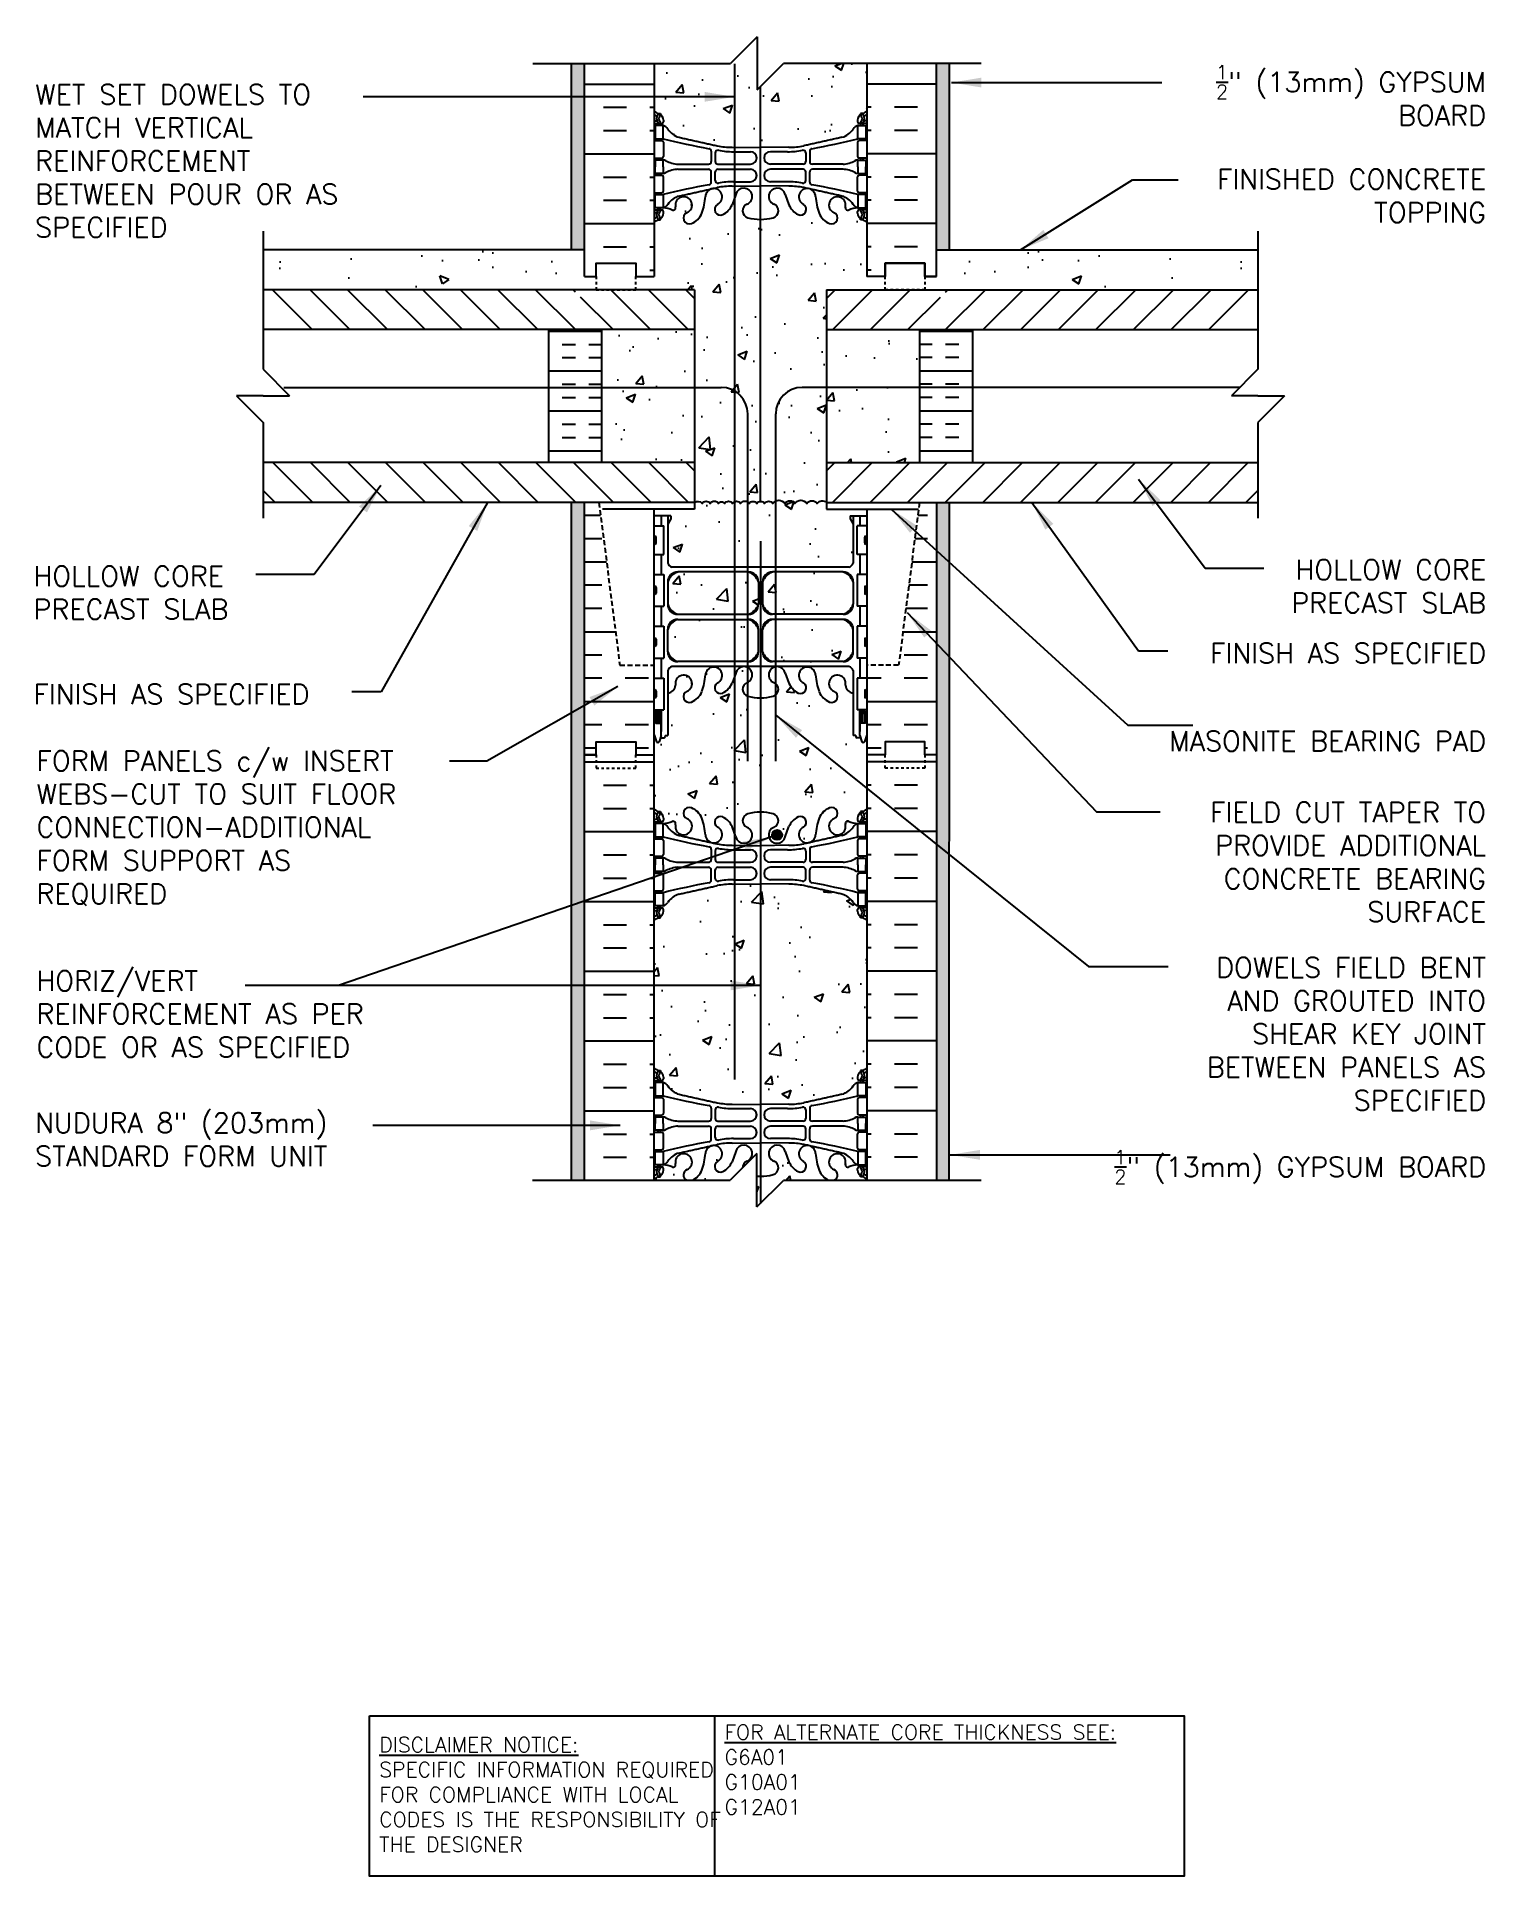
# Model space of a CAD drawing. Header units: inches. Extents: x 236 to 290.5, y 91.4 to 160.6.
import ezdxf

# ---------------------------------------------------------------- set-up
doc = ezdxf.new("R2010")
doc.units = ezdxf.units.IN
doc.header["$LTSCALE"] = 0.5
doc.header["$MEASUREMENT"] = 0
doc.linetypes.add('DASHED2', pattern=[0.375, 0.25, -0.125])
doc.linetypes.add('HIDDEN2', pattern=[0.1875, 0.125, -0.0625])
for name, color, linetype in [('HATCH', 12, 'Continuous'), ('Hidden2', 12, 'HIDDEN2'), ('line25', 2, 'Continuous'), ('LINE3', 3, 'Continuous'), ('LINE50', 5, 'Continuous'), ('LINE9', 9, 'Continuous'), ('TEXT', 4, 'Continuous'), ('Web_Edge', 9, 'Continuous')]:
    doc.layers.add(name, color=color, linetype=linetype)
doc.styles.add('DIM', font='romans.shx', dxfattribs={"width": 0.7})
doc.styles.add('ROMANS', font='romans.shx', dxfattribs={"height": 0.75})
doc.styles.get("Standard").update_dxf_attribs({"font": 'romans.shx', "height": 0.75})
doc.dimstyles.new('ext_12', dxfattribs={"dimscale": 12, "dimtxt": 0.09375, "dimasz": 0.09375, "dimexe": 0.09375, "dimexo": 0.0625, "dimgap": 0.0625, "dimtad": 1, "dimdec": 1, "dimzin": 3, "dimdsep": 46, "dimlunit": 4, "dimtxsty": 'DIM', "dimcen": 0.09, "dimdle": 0.09375, "dimclrt": 4, "dimadec": 0, "dimazin": 0, "dimtfac": 1, "dimtdec": 1, "dimtmove": 2, "dimatfit": 3, "dimfxl": 1, "dimfrac": 2, "dimtolj": 1, "dimtzin": 0, "dimarcsym": 0})
pattern_1 = [(50, (0, 0), (3.5863, -0.31376), [0.375, -4.125]), (355, (0, 0), (-0.693757, 3.76096), [0.3, -3.3]), (100.4514, (0.299, -0.026), (2.892544, 3.4472), [0.3187, -3.50571]), (46.1842, (0, 1), (5.336207, -0.827596), [0.5625, -6.1875]), (96.6356, (0.4447, 0.931), (4.67331, 4.87059), [0.47805, -5.25857]), (351.1842, (0, 1), (4.67331, 4.87059), [0.45, -4.95]), (21, (0.5, 0.75), (2.984535, -2.013094), [0.375, -4.125]), (326, (0.5, 0.75), (1.216577, 3.62575), [0.3, -3.3]), (71.4514, (0.7487, 0.5822), (4.20111, 1.612656), [0.3187, -3.50571]), (37.5, (0, 0), (0.0607993, 1.6644693), [0, -3.26, 0, -3.35, 0, -3.3125]), (7.5, (0, 0), (1.315348, 1.972059), [0, -1.91, 0, -3.185, 0, -1.2625]), (327.5, (-1.115, 0), (2.669112, -0.1127744), [0, -1.25, 0, -3.9, 0, -5.175]), (317.5, (-1.615, 0), (2.91593, 0.500525), [0, -1.625, 0, -2.59, 0, -3.675])]

msp = doc.modelspace()

# ---------------------------------------------------------------- texts
at = {"layer": 'TEXT', "char_height": 0.75, "style": 'ROMANS'}
for s, insert, width, attachment_point in [('\\A1;{\\H0.7x;\\S1/2;}" (13mm) GYPSUM BOARD', (290.563, 158.437), 12.99266, 6), ('WET SET DOWELS TO MATCH VERTICAL REINFORCEMENT BETWEEN POUR OR AS SPECIFIED', (235.978, 155.971), 12.95276, 4), ('\\A1;FINISHED CONCRETE TOPPING', (290.563, 154.654), 12.99266, 6), ('\\A1;HOLLOW CORE PRECAST SLAB', (235.917, 139.728), 10.94608, 4), ('\\A1;HOLLOW CORE PRECAST SLAB', (290.563, 139.968), 10.94608, 6), ('\\A1;FINISH AS SPECIFIED', (290.563, 137.449), 12.93148, 6), ('\\A1;FINISH AS SPECIFIED', (235.917, 135.904), 12.93148, 4), ('MASONITE BEARING PAD', (290.563, 134.142), 12.4225, 6), ('FORM PANELS c/w INSERT WEBS-CUT TO SUIT FLOOR CONNECTION-ADDITIONAL\\PFORM SUPPORT AS \\PREQUIRED', (236.029, 130.867), 17.8384, 4), ('FIELD CUT TAPER TO PROVIDE ADDITIONAL CONCRETE BEARING SURFACE', (290.563, 129.592), 12.4225, 6), ('DOWELS FIELD BENT AND GROUTED INTO SHEAR KEY JOINT BETWEEN PANELS AS SPECIFIED', (290.563, 123.127), 13.62291, 6), ('HORIZ/VERT REINFORCEMENT AS PER CODE OR AS SPECIFIED', (236.029, 123.879), 15.33694, 4), ('NUDURA 8" (203mm) STANDARD FORM UNIT', (235.978, 119.157), 14.95852, 4), ('\\A1;{\\H0.7x;\\S1/2;}" (13mm) GYPSUM BOARD', (290.563, 118.122), 13.59481, 6)]:
    msp.add_mtext(s, dxfattribs=dict(at, insert=insert, width=width, attachment_point=attachment_point))
at = {"layer": 'TEXT', "char_height": 0.5625, "attachment_point": 4}
for s, insert, width in [('{\\LFOR ALTERNATE CORE THICKNESS SEE:\\P}G6A01\\PG10A01\\PG12A01', (261.915, 95.453), 23.33295), ('{\\LDISCLAIMER NOTICE:}\\PSPECIFIC INFORMATION REQUIRED FOR COMPLIANCE WITH LOCAL CODES IS THE RESPONSIBILITY OF THE DESIGNER', (248.923, 94.513), 14.00235)]:
    msp.add_mtext(s, dxfattribs=dict(at, insert=insert, width=width))

# ---------------------------------------------------------------- hatches: boundary and pattern name
at = {"layer": 'HATCH'}
h = msp.add_hatch(dxfattribs=at)
h.set_pattern_fill('AR-CONC', color=256, scale=0.5)
h.set_pattern_definition(pattern_1)
edge = h.paths.add_edge_path()
edge.add_line((267.267, 159.639), (264.137, 159.639))
edge.add_line((264.137, 159.639), (263.137, 158.639))
edge.add_line((263.137, 158.639), (263.137, 160.639))
edge.add_line((263.137, 160.639), (262.137, 159.639))
edge.add_line((262.137, 159.639), (259.267, 159.639))
edge.add_line((259.267, 159.639), (259.267, 157.848))
edge.add_arc((259.613, 158.209), 0.5, 226.21089, 246.42182)
edge.add_line((259.413, 157.751), (259.503, 157.751))
edge.add_line((259.503, 157.751), (259.503, 157.709))
edge.add_arc((259.363, 157.502), 0.25, 0, 55.9442, ccw=False)
edge.add_line((259.613, 157.502), (259.613, 157.435))
edge.add_arc((259.551, 157.435), 0.0625, -90, 0, ccw=False)
edge.add_line((259.551, 157.372), (259.503, 157.372))
edge.add_line((259.503, 157.372), (259.503, 157.302))
edge.add_line((259.503, 157.302), (259.608, 157.302))
edge.add_arc((259.486, 156.959), 0.364, 34.97751, 70.33874, ccw=False)
edge.add_arc((260.409, 157.571), 0.743, 212.79192, 253.81071)
edge.add_spline(control_points=[(260.202, 156.857), (261.639, 156.536)], knot_values=[0, 0, 1, 1], degree=1, periodic=0)
edge.add_arc((262.195, 159.468), 2.984, 259.25462, 270.09947)
edge.add_line((262.201, 156.484), (263.267, 156.468))
edge.add_line((263.267, 156.468), (264.334, 156.484))
edge.add_arc((264.339, 159.468), 2.984, 269.90053, 280.74538)
edge.add_spline(control_points=[(264.895, 156.536), (266.333, 156.857)], knot_values=[0, 0, 1, 1], degree=1, periodic=0)
edge.add_arc((266.126, 157.571), 0.743, 286.18929, 327.20808)
edge.add_arc((267.049, 156.959), 0.364, 109.66126, 145.02249, ccw=False)
edge.add_line((266.926, 157.302), (267.031, 157.302))
edge.add_line((267.031, 157.302), (267.031, 157.372))
edge.add_line((267.031, 157.372), (266.984, 157.372))
edge.add_arc((266.984, 157.435), 0.0625, 180, 270, ccw=False)
edge.add_line((266.921, 157.435), (266.921, 157.502))
edge.add_arc((267.171, 157.502), 0.25, 124.0558, 180, ccw=False)
edge.add_line((267.031, 157.709), (267.031, 157.751))
edge.add_line((267.031, 157.751), (267.121, 157.751))
edge.add_arc((266.921, 158.209), 0.5, 293.57818, 313.78911)
edge.add_line((267.267, 157.848), (267.267, 159.639))
h.paths.add_polyline_path([(265.747, 151.122), (267.955, 151.122), (267.955, 151.622), (267.267, 151.622), (267.267, 153.656, 0.088416), (267.121, 153.753), (267.031, 153.753), (267.031, 153.795, -0.249069), (266.921, 154.002), (266.921, 154.07, -0.414214), (266.984, 154.132), (267.031, 154.132), (267.031, 154.202), (266.926, 154.202, 0.085348), (266.597, 154.127, -0.669601), (266.464, 154.247, 2.087231), (266.03, 154.022, -1), (265.867, 153.613, -0.21345), (265.475, 154.003, -0.069923), (265.338, 154.646, 1.702394), (264.888, 154.334, -0.940793), (264.685, 153.951, -0.173075), (264.339, 154.317), (264.196, 154.704, 1.612474), (263.764, 154.345, -0.734872), (263.741, 153.834, -0.068475), (263.267, 153.772, -0.068475), (262.793, 153.834, -0.734872), (262.77, 154.345, 1.612474), (262.338, 154.704), (262.196, 154.317, -0.173075), (261.85, 153.951, -0.940793), (261.646, 154.334, 1.702394), (261.197, 154.646, -0.069923), (261.06, 154.003, -0.21345), (260.668, 153.613, -1), (260.504, 154.022, 2.087231), (260.07, 154.247, -0.669601), (259.938, 154.127, 0.085348), (259.608, 154.202), (259.503, 154.202), (259.503, 154.132), (259.551, 154.132, -0.414214), (259.613, 154.07), (259.613, 154.002, -0.249069), (259.503, 153.795), (259.503, 153.753), (259.413, 153.753, 0.088416), (259.267, 153.656), (259.267, 151.622), (258.58, 151.622), (258.58, 151.122), (260.788, 151.122), (260.788, 148.122), (260.788, 143.122, -0.403678), (261.072, 143.087, -0.520567), (261.373, 143.087, -0.520567), (261.688, 143.087, -0.520567), (261.912, 143.087, -0.520567), (262.218, 143.087, -0.520567), (262.515, 143.087, -0.520567), (262.839, 143.087, -0.520567), (263.129, 143.087, -0.520567), (263.421, 143.087, -0.520567), (263.732, 143.087, -0.520567), (264.186, 143.087, -0.520567), (264.564, 143.087, -0.520567), (265.012, 143.087, -0.520567), (265.399, 143.087, -0.459124), (265.747, 143.122), (265.747, 148.122)])
h.paths.add_polyline_path([(260.788, 148.122), (260.788, 149.622), (257.288, 149.622), (257.288, 144.622), (260.788, 144.622)])
h.paths.add_polyline_path([(269.247, 149.622), (265.747, 149.622), (265.747, 148.122), (265.747, 144.622), (269.247, 144.622)])
h.paths.add_polyline_path([(266.757, 142.309), (266.637, 142.509), (266.637, 142.622), (267.267, 142.622), (267.267, 142.872), (265.747, 142.872), (265.747, 143.122, 0.459124), (265.399, 143.087, 0.520567), (265.012, 143.087, 0.520567), (264.564, 143.087, 0.520567), (264.186, 143.087, 0.520567), (263.732, 143.087, 0.520567), (263.421, 143.087, 0.520567), (263.129, 143.087, 0.520567), (262.839, 143.087, 0.520567), (262.515, 143.087, 0.520567), (262.218, 143.087, 0.520567), (261.912, 143.087, 0.520567), (261.688, 143.087, 0.520567), (261.373, 143.087, 0.520567), (261.072, 143.087, 0.403678), (260.788, 143.122), (260.788, 142.872), (259.267, 142.872), (259.267, 142.622), (259.897, 142.622), (259.897, 142.509), (259.777, 142.309), (259.777, 140.84, 0.268156), (259.938, 140.692), (266.596, 140.692, 0.268138), (266.757, 140.84)])
h.paths.add_polyline_path([(263.191, 140.13, 0.225652), (262.816, 140.505), (260.152, 140.505, 0.225652), (259.777, 140.13), (259.777, 139.289, 0.225652), (260.152, 138.914), (262.816, 138.914, 0.225652), (263.191, 139.289)])
h.paths.add_polyline_path([(263.191, 138.348, 0.225652), (262.816, 138.723), (260.152, 138.723, 0.225652), (259.777, 138.348), (259.777, 137.507, 0.225652), (260.152, 137.132), (262.816, 137.132, 0.225652), (263.191, 137.507)])
h.paths.add_polyline_path([(266.757, 138.348, 0.225652), (266.382, 138.723), (263.719, 138.723, 0.225652), (263.344, 138.348), (263.344, 137.507, 0.225652), (263.719, 137.132), (266.382, 137.132, 0.225652), (266.757, 137.507)])
h.paths.add_polyline_path([(266.757, 140.13, 0.225652), (266.382, 140.505), (263.719, 140.505, 0.225652), (263.344, 140.13), (263.344, 139.289, 0.225652), (263.719, 138.914), (266.382, 138.914, 0.225652), (266.757, 139.289)])
h.paths.add_polyline_path([(267.033, 134.27), (266.907, 134.27, -0.414214), (266.857, 134.32), (266.857, 134.35), (266.757, 134.35), (266.757, 135.952, -0.380392), (266.464, 136.247, 2.087231), (266.03, 136.022, -1), (265.867, 135.613, -0.21345), (265.475, 136.003, -0.069923), (265.338, 136.646, 1.702394), (264.888, 136.334, -0.940793), (264.685, 135.951, -0.173075), (264.339, 136.317), (264.196, 136.704, 1.612474), (263.764, 136.345, -0.734872), (263.741, 135.834, -0.068475), (263.267, 135.772, -0.068475), (262.793, 135.834, -0.734872), (262.77, 136.345, 1.612474), (262.338, 136.704), (262.196, 136.317, -0.173075), (261.85, 135.951, -0.940793), (261.646, 136.334, 1.702394), (261.197, 136.646, -0.069923), (261.06, 136.003, -0.21345), (260.668, 135.613, -1), (260.504, 136.022, 2.087231), (260.07, 136.247, -0.380397), (259.777, 135.952), (259.777, 134.35), (259.677, 134.35), (259.677, 134.32, -0.414214), (259.627, 134.27), (259.501, 134.27), (259.452, 134.12, -0.6), (259.352, 134.12), (259.267, 134.381), (259.267, 133.622), (259.267, 131.587, 0.088416), (259.413, 131.49), (259.503, 131.49), (259.503, 131.448, -0.249069), (259.613, 131.241), (259.613, 131.173, -0.414214), (259.551, 131.111), (259.503, 131.111), (259.503, 131.041), (259.608, 131.041, 0.085348), (259.938, 131.116, -0.669601), (260.07, 130.996, 2.087231), (260.504, 131.221, -1), (260.668, 131.63, -0.21345), (261.06, 131.24, -0.069923), (261.197, 130.597, 1.702394), (261.646, 130.909, -0.940793), (261.85, 131.292, -0.173075), (262.196, 130.926), (262.338, 130.539, 1.612474), (262.77, 130.898, -0.734872), (262.793, 131.409, -0.068475), (263.267, 131.472, -0.068475), (263.741, 131.409, -0.734872), (263.764, 130.898, 1.612474), (264.196, 130.539), (264.339, 130.926, -0.173075), (264.685, 131.292, -0.940793), (264.888, 130.909, 1.702394), (265.338, 130.597, -0.069923), (265.475, 131.24, -0.21345), (265.867, 131.63, -1), (266.03, 131.221, 2.087231), (266.464, 130.996, -0.669601), (266.597, 131.116, 0.085348), (266.926, 131.041), (267.031, 131.041), (267.031, 131.111), (266.984, 131.111, -0.414214), (266.921, 131.173), (266.921, 131.241, -0.249069), (267.031, 131.448), (267.031, 131.49), (267.121, 131.49, 0.088416), (267.267, 131.587), (267.267, 134.381), (267.182, 134.12, -0.6), (267.082, 134.12)])
h.paths.add_polyline_path([(262.594, 118.086, -0.322346), (262.77, 118.345, 1.612474), (262.338, 118.704), (262.196, 118.317, -0.173075), (261.85, 117.951, -0.940793), (261.646, 118.334, 1.753171), (261.195, 118.631, -0.068226), (261.06, 118.003, -0.202395), (260.694, 117.624), (262.132, 117.624)])
h.paths.add_polyline_path([(260.504, 118.022, 2.087231), (260.07, 118.247, -0.638777), (259.945, 118.123, 0.087457), (259.608, 118.202), (259.503, 118.202), (259.503, 118.132), (259.551, 118.132, -0.414214), (259.613, 118.07), (259.613, 118.002, -0.249069), (259.503, 117.795), (259.503, 117.753), (259.413, 117.753, 0.088416), (259.267, 117.656), (259.267, 117.624), (260.481, 117.624, -0.635968)])
h = msp.add_hatch(dxfattribs=at)
h.set_pattern_fill('AR-SAND', color=256, scale=0.25, style=0)
h.set_pattern_definition([(37.5, (270.1861, 157.3093), (-0.0157483, 0.481706), [0, -0.38, 0, -0.425, 0, -0.40625]), (7.5, (270.1861, 157.3093), (0.442444, 0.705537), [0, -0.205, 0, -0.3425, 0, -0.13125]), (327.5, (269.8786, 157.3093), (0.7785355, 0.0014148), [0, -0.125, 0, -0.45, 0, -0.5875]), (317.5, (269.8786, 157.3093), (0.751532, 0.219419), [0, -0.0625, 0, -0.295, 0, -0.3375])])
h.paths.add_polyline_path([(270.372, 159.639), (269.892, 159.639), (269.892, 152.622), (270.372, 152.622)])
h.paths.add_polyline_path([(256.642, 159.639), (256.163, 159.639), (256.163, 152.622), (256.642, 152.622)])
h.paths.add_polyline_path([(256.642, 143.122), (256.163, 143.122), (256.163, 117.624), (256.642, 117.624), (256.642, 133.622)])
h.paths.add_polyline_path([(270.372, 143.122), (269.892, 143.122), (269.892, 117.613), (270.371, 117.613)])
h = msp.add_hatch(dxfattribs=at)
h.set_pattern_fill('AR-CONC', color=256, scale=0.5, style=0)
h.set_pattern_definition([(130, (350.9122, -89.354), (-3.5863, -0.31376), [0.375, -4.125]), (185, (350.9122, -89.354), (0.693757, 3.76096), [0.3, -3.3]), (79.5486, (350.6134, -89.38), (-2.892547, 3.447198), [0.3187, -3.50571]), (133.8158, (350.9122, -88.354), (-5.336205, -0.827595), [0.5625, -6.1875]), (83.3644, (350.4675, -88.423), (-4.67331, 4.87059), [0.47805, -5.25856]), (188.8158, (350.912, -88.354), (-4.67331, 4.87059), [0.45, -4.95]), (159, (350.4122, -88.604), (-2.984535, -2.013094), [0.375, -4.125]), (214, (350.4122, -88.604), (-1.216577, 3.62575), [0.3, -3.3]), (108.5486, (350.1635, -88.7716), (-4.201113, 1.612652), [0.3187, -3.50571]), (142.5, (350.9122, -89.3539), (-0.060799, 1.664469), [0, -3.26, 0, -3.35, 0, -3.3125]), (172.5, (350.9122, -89.3539), (-1.315348, 1.972059), [0, -1.91, 0, -3.185, 0, -1.2625]), (212.5, (352.0272, -89.3539), (-2.669112, -0.1127744), [0, -1.25, 0, -3.9, 0, -5.175]), (222.5, (352.5272, -89.3539), (-2.91593, 0.500525), [0, -1.625, 0, -2.59, 0, -3.675])])
h.paths.add_polyline_path([(256.642, 152.622), (256.642, 151.122), (244.553, 151.122), (244.553, 152.622)])
h = msp.add_hatch(dxfattribs=at)
h.set_pattern_fill('AR-CONC', color=256, scale=0.5, style=0)
h.set_pattern_definition([(50, (175.6223, -89.354), (3.5863, -0.31376), [0.375, -4.125]), (355, (175.6223, -89.354), (-0.693757, 3.76096), [0.3, -3.3]), (100.4514, (175.921, -89.38), (2.892547, 3.447198), [0.3187, -3.50571]), (46.1842, (175.6223, -88.354), (5.336205, -0.827595), [0.5625, -6.1875]), (96.6356, (176.067, -88.423), (4.67331, 4.87059), [0.47805, -5.25856]), (351.1842, (175.6223, -88.354), (4.67331, 4.87059), [0.45, -4.95]), (21, (176.1223, -88.604), (2.984535, -2.013094), [0.375, -4.125]), (326, (176.1223, -88.604), (1.216577, 3.62575), [0.3, -3.3]), (71.4514, (176.371, -88.7716), (4.201113, 1.612652), [0.3187, -3.50571]), (37.5, (175.6223, -89.3539), (0.060799, 1.664469), [0, -3.26, 0, -3.35, 0, -3.3125]), (7.5, (175.6223, -89.3539), (1.315348, 1.972059), [0, -1.91, 0, -3.185, 0, -1.2625]), (327.5, (174.5073, -89.3539), (2.669112, -0.1127744), [0, -1.25, 0, -3.9, 0, -5.175]), (317.5, (174.0073, -89.3539), (2.91593, 0.500525), [0, -1.625, 0, -2.59, 0, -3.675])])
h.paths.add_polyline_path([(269.892, 152.622), (269.892, 151.122), (281.981, 151.122), (281.981, 152.622)])
h = msp.add_hatch(dxfattribs=at)
h.set_pattern_fill('ANSI31', color=256, scale=8, style=0)
h.set_pattern_definition([(135, (350.8046, -9.9324), (0.707107, 0.707107), [])])
edge = h.paths.add_edge_path()
edge.add_line((245.053, 149.622), (244.553, 150.122))
edge.add_line((244.553, 150.122), (244.553, 151.122))
edge.add_line((244.553, 151.122), (255.921, 151.122))
edge.add_arc((256.073, 151.228), 0.186, 214.91833, 221.81955)
edge.add_line((255.935, 151.104), (256.299, 151.122))
edge.add_line((256.299, 151.122), (256.312, 151.122))
edge.add_line((256.312, 151.122), (256.312, 150.724))
edge.add_line((256.312, 150.724), (256.406, 150.536))
edge.add_line((256.406, 150.536), (256.5, 150.724))
edge.add_line((256.5, 150.724), (256.5, 151.122))
edge.add_line((256.5, 151.122), (256.887, 151.104))
edge.add_arc((256.889, 151.229), 0.125, 269.39473, 270.60527)
edge.add_line((256.89, 151.104), (260.788, 151.122))
edge.add_line((260.788, 151.122), (260.788, 149.622))
edge.add_line((260.788, 149.622), (245.053, 149.622))
h = msp.add_hatch(dxfattribs=at)
h.set_pattern_fill('ANSI31', color=256, scale=8, style=0)
h.set_pattern_definition([(45, (175.7299, -9.9324), (-0.707107, 0.707107), [])])
edge = h.paths.add_edge_path()
edge.add_line((281.481, 149.622), (281.981, 150.122))
edge.add_line((281.981, 150.122), (281.981, 151.122))
edge.add_line((281.981, 151.122), (270.614, 151.122))
edge.add_arc((270.461, 151.228), 0.186, 318.18045, 325.08167, ccw=False)
edge.add_line((270.6, 151.104), (270.236, 151.122))
edge.add_line((270.236, 151.122), (270.222, 151.122))
edge.add_line((270.222, 151.122), (270.222, 150.724))
edge.add_line((270.222, 150.724), (270.128, 150.536))
edge.add_line((270.128, 150.536), (270.035, 150.724))
edge.add_line((270.035, 150.724), (270.035, 151.122))
edge.add_line((270.035, 151.122), (269.647, 151.104))
edge.add_arc((269.646, 151.229), 0.125, 269.39473, 270.60527, ccw=False)
edge.add_line((269.645, 151.104), (265.747, 151.122))
edge.add_line((265.747, 151.122), (265.747, 149.622))
edge.add_line((265.747, 149.622), (281.481, 149.622))
h = msp.add_hatch(dxfattribs=at)
h.set_pattern_fill('INSUL', color=256, scale=4, angle=180, style=0)
h.set_pattern_definition([(7e-15, (350.8046, -7.9324), (2e-16, -1.5), []), (7e-15, (350.8046, -8.4324), (2e-16, -1.5), [0.5, -0.5]), (7e-15, (350.8046, -8.9324), (2e-16, -1.5), [0.5, -0.5])])
h.paths.add_polyline_path([(255.288, 149.242), (257.288, 149.242), (257.288, 144.622), (255.288, 144.622)])
h.paths.add_polyline_path([(255.288, 149.622), (257.288, 149.622), (257.288, 149.242), (255.288, 149.242)])
h = msp.add_hatch(dxfattribs=at)
h.set_pattern_fill('INSUL', color=256, scale=4, angle=180, style=0)
h.set_pattern_definition([(180, (175.73, -7.9324), (-2e-16, -1.5), []), (180, (175.73, -8.4324), (-2e-16, -1.5), [0.5, -0.5]), (180, (175.73, -8.9324), (-2e-16, -1.5), [0.5, -0.5])])
h.paths.add_polyline_path([(271.247, 149.242), (269.247, 149.242), (269.247, 144.622), (271.247, 144.622)])
h.paths.add_polyline_path([(271.247, 149.622), (269.247, 149.622), (269.247, 149.242), (271.247, 149.242)])
h = msp.add_hatch(dxfattribs=at)
h.set_pattern_fill('ANSI31', color=256, scale=8, style=0)
h.set_pattern_definition([(135, (350.8046, -7.9324), (0.707107, 0.707107), [])])
h.paths.add_polyline_path([(244.553, 144.622), (260.788, 144.622), (260.788, 143.122), (244.553, 143.122)])
h = msp.add_hatch(dxfattribs=at)
h.set_pattern_fill('ANSI31', color=256, scale=8, style=0)
h.set_pattern_definition([(45, (175.7299, -7.9324), (-0.707107, 0.707107), [])])
h.paths.add_polyline_path([(281.981, 144.622), (265.747, 144.622), (265.747, 143.122), (281.981, 143.122)])
h = msp.add_hatch(dxfattribs=at)
h.set_pattern_fill('INSUL', color=256, scale=7, angle=180, style=0)
h.set_pattern_definition([(180, (257.3003, 138.2543), (-3e-16, -2.625), []), (180, (257.3003, 137.3793), (-3e-16, -2.625), [0.875, -0.875]), (180, (257.3003, 136.5043), (-3e-16, -2.625), [0.875, -0.875])])
h.paths.add_polyline_path([(257.191, 143.122), (256.642, 143.122), (256.642, 133.622), (257.08, 133.622), (257.08, 134.122), (258.58, 134.122), (258.58, 133.622), (259.267, 133.622), (259.267, 136.995), (257.974, 136.995)])
h.paths.add_polyline_path([(269.247, 143.122), (268.464, 136.995), (267.267, 136.995), (267.267, 133.622), (267.955, 133.622), (267.955, 134.122), (269.455, 134.122), (269.455, 133.622), (269.892, 133.622), (269.872, 143.122)])
h = msp.add_hatch(dxfattribs=at)
h.set_pattern_fill('AR-CONC', color=256, scale=0.5)
h.set_pattern_definition(pattern_1)
edge = h.paths.add_edge_path()
edge.add_arc((266.921, 127.034), 0.5, 46.21089, 66.42182)
edge.add_line((267.121, 127.492), (267.031, 127.492))
edge.add_line((267.031, 127.492), (267.031, 127.534))
edge.add_arc((267.171, 127.741), 0.25, 180, 235.9442, ccw=False)
edge.add_line((266.921, 127.741), (266.921, 127.808))
edge.add_arc((266.984, 127.808), 0.0625, 90, 180, ccw=False)
edge.add_line((266.984, 127.871), (267.031, 127.871))
edge.add_line((267.031, 127.871), (267.031, 127.941))
edge.add_line((267.031, 127.941), (266.926, 127.941))
edge.add_arc((267.049, 128.284), 0.364, 214.97751, 250.33874, ccw=False)
edge.add_arc((266.126, 127.672), 0.743, 32.79192, 73.81071)
edge.add_spline(control_points=[(266.333, 128.386), (264.895, 128.707)], knot_values=[0, 0, 1, 1], degree=1, periodic=0)
edge.add_arc((264.339, 125.775), 2.984, 79.25462, 90.09947)
edge.add_line((264.334, 128.759), (263.267, 128.775))
edge.add_line((263.267, 128.775), (262.201, 128.759))
edge.add_arc((262.195, 125.775), 2.984, 89.90053, 100.74538)
edge.add_spline(control_points=[(261.639, 128.707), (260.202, 128.386)], knot_values=[0, 0, 1, 1], degree=1, periodic=0)
edge.add_arc((260.409, 127.672), 0.743, 106.18929, 147.20808)
edge.add_arc((259.486, 128.284), 0.364, 289.66126, 325.02249, ccw=False)
edge.add_line((259.608, 127.941), (259.503, 127.941))
edge.add_line((259.503, 127.941), (259.503, 127.871))
edge.add_line((259.503, 127.871), (259.551, 127.871))
edge.add_arc((259.551, 127.808), 0.0625, 0, 90, ccw=False)
edge.add_line((259.613, 127.808), (259.613, 127.741))
edge.add_arc((259.363, 127.741), 0.25, 304.0558, 360, ccw=False)
edge.add_line((259.503, 127.534), (259.503, 127.492))
edge.add_line((259.503, 127.492), (259.413, 127.492))
edge.add_arc((259.613, 127.034), 0.5, 113.57818, 133.78911)
edge.add_line((259.267, 127.395), (259.267, 121.848))
edge.add_arc((259.613, 122.209), 0.5, 226.21089, 246.42182)
edge.add_line((259.413, 121.751), (259.503, 121.751))
edge.add_line((259.503, 121.751), (259.503, 121.709))
edge.add_arc((259.363, 121.502), 0.25, 0, 55.9442, ccw=False)
edge.add_line((259.613, 121.502), (259.613, 121.435))
edge.add_arc((259.551, 121.435), 0.0625, -90, 0, ccw=False)
edge.add_line((259.551, 121.372), (259.503, 121.372))
edge.add_line((259.503, 121.372), (259.503, 121.302))
edge.add_line((259.503, 121.302), (259.608, 121.302))
edge.add_arc((259.486, 120.959), 0.364, 34.97751, 70.33874, ccw=False)
edge.add_arc((260.409, 121.571), 0.743, 212.79192, 253.81071)
edge.add_spline(control_points=[(260.202, 120.857), (261.639, 120.536)], knot_values=[0, 0, 1, 1], degree=1, periodic=0)
edge.add_arc((262.195, 123.468), 2.984, 259.25462, 270.09947)
edge.add_line((262.201, 120.484), (263.267, 120.468))
edge.add_line((263.267, 120.468), (264.334, 120.484))
edge.add_arc((264.339, 123.468), 2.984, 269.90053, 280.74538)
edge.add_spline(control_points=[(264.895, 120.536), (266.333, 120.857)], knot_values=[0, 0, 1, 1], degree=1, periodic=0)
edge.add_arc((266.126, 121.571), 0.743, 286.18929, 327.20808)
edge.add_arc((267.049, 120.959), 0.364, 109.66126, 145.02249, ccw=False)
edge.add_line((266.926, 121.302), (267.031, 121.302))
edge.add_line((267.031, 121.302), (267.031, 121.372))
edge.add_line((267.031, 121.372), (266.984, 121.372))
edge.add_arc((266.984, 121.435), 0.0625, 180, 270, ccw=False)
edge.add_line((266.921, 121.435), (266.921, 121.502))
edge.add_arc((267.171, 121.502), 0.25, 124.0558, 180, ccw=False)
edge.add_line((267.031, 121.709), (267.031, 121.751))
edge.add_line((267.031, 121.751), (267.121, 121.751))
edge.add_arc((266.921, 122.209), 0.5, 293.57818, 313.78911)
edge.add_line((267.267, 121.848), (267.267, 127.395))
edge = h.paths.add_edge_path()
edge.add_arc((264.775, 118.149), 0.217, -114.47356, 58.53701, ccw=False)
edge.add_arc((265.025, 118.619), 0.75, 203.69375, 242.97047, ccw=False)
edge.add_line((264.339, 118.317), (264.196, 118.704))
edge.add_arc((263.891, 118.631), 0.314, 13.41463, 246.19163)
edge.add_arc((263.673, 118.093), 0.268, -75.21081, 70.03375, ccw=False)
edge.add_arc((263.279, 119.525), 1.754, 269.62292, 285.29183, ccw=False)
edge.add_arc((263.256, 119.525), 1.754, 265.9486, 270.37708, ccw=False)
edge.add_line((263.132, 117.776), (263.132, 116.617))
edge.add_line((263.132, 116.617), (264.127, 117.613))
edge.add_line((264.127, 117.613), (267.267, 117.613))
edge.add_line((267.267, 117.613), (267.267, 117.656))
edge.add_arc((266.921, 117.295), 0.5, 46.21089, 66.42182)
edge.add_line((267.121, 117.753), (267.031, 117.753))
edge.add_line((267.031, 117.753), (267.031, 117.795))
edge.add_arc((267.171, 118.002), 0.25, 180, 235.9442, ccw=False)
edge.add_line((266.921, 118.002), (266.921, 118.07))
edge.add_arc((266.984, 118.07), 0.0625, 90, 180, ccw=False)
edge.add_line((266.984, 118.132), (267.031, 118.132))
edge.add_line((267.031, 118.132), (267.031, 118.202))
edge.add_line((267.031, 118.202), (266.926, 118.202))
edge.add_arc((267.049, 118.545), 0.364, 214.97751, 250.33874, ccw=False)
edge.add_arc((266.126, 117.933), 0.743, 32.79192, 73.81071)
edge.add_spline(control_points=[(266.333, 118.647), (264.895, 118.968)], knot_values=[0, 0, 1, 1], degree=1, periodic=0)
edge.add_arc((265.026, 118.616), 0.314, 77.4322, 243.93483)
at = {"layer": 'LINE3'}
msp.add_hatch(color=256, dxfattribs=at).paths.add_polyline_path([(263.704, 130.612, 1), (264.079, 130.612, 1)])

# ---------------------------------------------------------------- linework, layer by layer
at = {"layer": 'HATCH'}
for p, q in [((256.642, 158.862), (259.267, 158.862)), ((269.892, 158.862), (267.267, 158.862)), ((257.356, 157.987), (258.231, 157.987)), ((259.106, 157.987), (259.267, 157.987)), ((267.429, 157.987), (267.267, 157.987)), ((269.179, 157.987), (268.304, 157.987)), ((257.356, 157.112), (258.231, 157.112)), ((259.106, 157.112), (259.267, 157.112)), ((267.429, 157.112), (267.267, 157.112)), ((269.179, 157.112), (268.304, 157.112)), ((256.642, 156.237), (259.267, 156.237)), ((269.892, 156.237), (267.267, 156.237)), ((257.356, 155.362), (258.231, 155.362)), ((259.106, 155.362), (259.267, 155.362)), ((267.429, 155.362), (267.267, 155.362)), ((269.179, 155.362), (268.304, 155.362)), ((257.356, 154.487), (258.231, 154.487)), ((259.106, 154.487), (259.267, 154.487)), ((267.429, 154.487), (267.267, 154.487)), ((269.179, 154.487), (268.304, 154.487)), ((256.642, 153.612), (259.267, 153.612)), ((269.892, 153.612), (267.267, 153.612)), ((257.356, 152.737), (258.231, 152.737)), ((259.106, 152.737), (259.267, 152.737)), ((267.429, 152.737), (267.267, 152.737)), ((269.179, 152.737), (268.304, 152.737)), ((259.106, 151.862), (259.267, 151.862)), ((267.429, 151.862), (267.267, 151.862)), ((256.642, 133.362), (259.267, 133.362)), ((269.892, 133.362), (267.267, 133.362)), ((257.356, 132.487), (258.231, 132.487)), ((259.106, 132.487), (259.267, 132.487)), ((267.429, 132.487), (267.267, 132.487)), ((269.179, 132.487), (268.304, 132.487)), ((257.356, 131.612), (258.231, 131.612)), ((259.106, 131.612), (259.267, 131.612)), ((267.429, 131.612), (267.267, 131.612)), ((269.179, 131.612), (268.304, 131.612)), ((256.642, 130.737), (259.267, 130.737)), ((269.892, 130.737), (267.267, 130.737)), ((257.356, 129.862), (258.231, 129.862)), ((259.106, 129.862), (259.267, 129.862)), ((267.429, 129.862), (267.267, 129.862)), ((269.179, 129.862), (268.304, 129.862)), ((257.356, 128.987), (258.231, 128.987)), ((259.106, 128.987), (259.267, 128.987)), ((267.429, 128.987), (267.267, 128.987)), ((269.179, 128.987), (268.304, 128.987)), ((256.642, 128.112), (259.267, 128.112)), ((269.892, 128.112), (267.267, 128.112)), ((257.356, 127.237), (258.231, 127.237)), ((259.106, 127.237), (259.267, 127.237)), ((267.429, 127.237), (267.267, 127.237)), ((269.179, 127.237), (268.304, 127.237)), ((257.356, 126.362), (258.231, 126.362)), ((259.106, 126.362), (259.267, 126.362)), ((267.429, 126.362), (267.267, 126.362)), ((269.179, 126.362), (268.304, 126.362)), ((256.642, 125.487), (259.267, 125.487)), ((269.892, 125.487), (267.267, 125.487)), ((257.356, 124.612), (258.231, 124.612)), ((259.106, 124.612), (259.267, 124.612)), ((267.429, 124.612), (267.267, 124.612)), ((269.179, 124.612), (268.304, 124.612)), ((257.356, 123.737), (258.231, 123.737)), ((259.106, 123.737), (259.267, 123.737)), ((267.429, 123.737), (267.267, 123.737)), ((269.179, 123.737), (268.304, 123.737)), ((256.642, 122.862), (259.267, 122.862)), ((269.892, 122.862), (267.267, 122.862)), ((257.356, 121.987), (258.231, 121.987)), ((259.106, 121.987), (259.267, 121.987)), ((267.429, 121.987), (267.267, 121.987)), ((269.179, 121.987), (268.304, 121.987)), ((257.356, 121.112), (258.231, 121.112)), ((259.106, 121.112), (259.267, 121.112)), ((267.429, 121.112), (267.267, 121.112)), ((269.179, 121.112), (268.304, 121.112)), ((256.642, 120.237), (259.267, 120.237)), ((269.892, 120.237), (267.267, 120.237)), ((257.356, 119.362), (258.231, 119.362)), ((259.106, 119.362), (259.267, 119.362)), ((267.429, 119.362), (267.267, 119.362)), ((269.179, 119.362), (268.304, 119.362)), ((257.356, 118.487), (258.231, 118.487)), ((259.106, 118.487), (259.267, 118.487)), ((267.429, 118.487), (267.267, 118.487)), ((269.179, 118.487), (268.304, 118.487))]:
    msp.add_line(p, q, dxfattribs=at)
msp.add_lwpolyline([(260.788, 143.122, -0.403678), (261.072, 143.087, -0.520567), (261.373, 143.087, -0.520567), (261.688, 143.087, -0.520567), (261.912, 143.087, -0.520567), (262.218, 143.087, -0.520567), (262.515, 143.087, -0.520567), (262.839, 143.087, -0.520567), (263.129, 143.087, -0.520567), (263.421, 143.087, -0.520567), (263.732, 143.087, -0.520567), (264.186, 143.087, -0.520567), (264.564, 143.087, -0.520567), (265.012, 143.087, -0.520567), (265.399, 143.087, -0.459127), (265.747, 143.122, -0.459127)], format="xyb", dxfattribs=at)
at = {"layer": 'Hidden2', "ltscale": 3}
for p, q in [((257.191, 143.122), (257.974, 136.995)), ((269.247, 143.122), (268.464, 136.995)), ((257.974, 136.995), (259.267, 136.995)), ((268.464, 136.995), (267.267, 136.995))]:
    msp.add_line(p, q, dxfattribs=at)
at = {"layer": 'line25'}
for p, q in [((259.267, 159.639), (259.267, 151.622)), ((267.267, 159.639), (267.267, 151.622)), ((260.788, 151.122), (244.553, 151.122)), ((255.183, 151.122), (244.553, 151.122)), ((265.747, 151.122), (281.981, 151.122)), ((271.351, 151.122), (281.981, 151.122)), ((260.788, 143.122), (244.553, 143.122)), ((256.663, 143.122), (246.033, 143.122)), ((257.191, 143.122), (256.642, 143.122)), ((260.788, 142.872), (257.32, 142.872)), ((259.267, 133.622), (259.267, 142.872)), ((260.788, 143.122), (260.788, 142.872)), ((265.747, 143.122), (265.747, 142.872)), ((265.747, 143.122), (281.981, 143.122)), ((265.747, 142.872), (269.215, 142.872)), ((267.267, 142.872), (267.267, 117.613)), ((269.872, 143.122), (280.502, 143.122)), ((259.267, 142.247), (259.632, 142.247)), ((259.632, 141.167), (259.632, 142.247)), ((267.267, 142.247), (266.902, 142.247)), ((266.902, 141.167), (266.902, 142.247)), ((259.267, 141.167), (259.632, 141.167)), ((267.267, 141.167), (266.902, 141.167)), ((259.267, 140.417), (259.632, 140.417)), ((259.632, 140.417), (259.632, 139.217)), ((267.267, 140.417), (266.902, 140.417)), ((266.902, 140.417), (266.902, 139.217)), ((259.267, 139.217), (259.632, 139.217)), ((267.267, 139.217), (266.902, 139.217)), ((259.267, 138.467), (259.632, 138.467)), ((259.632, 138.467), (259.632, 137.267)), ((267.267, 138.467), (266.902, 138.467)), ((266.902, 138.467), (266.902, 137.267)), ((259.267, 137.267), (259.632, 137.267)), ((267.267, 137.267), (266.902, 137.267)), ((259.267, 136.517), (259.632, 136.517)), ((259.632, 136.517), (259.632, 135.317)), ((267.267, 136.517), (266.902, 136.517)), ((266.902, 136.517), (266.902, 135.317)), ((259.267, 135.317), (259.632, 135.317)), ((267.267, 135.317), (266.902, 135.317)), ((259.267, 117.624), (259.267, 133.622))]:
    msp.add_line(p, q, dxfattribs=at)
for points in [[(260.788, 151.122), (260.788, 148.122), (260.788, 143.122)], [(265.747, 151.122), (265.747, 148.122), (265.747, 143.122)]]:
    msp.add_lwpolyline(points, dxfattribs=at)
at = {"layer": 'LINE3'}
for p, q in [((262.288, 159.624), (262.288, 121.413)), ((263.256, 158.758), (263.256, 143.162)), ((245.33, 147.45), (261.788, 147.45)), ((281.299, 147.45), (264.841, 147.45)), ((262.788, 133.384), (262.788, 146.45)), ((263.841, 133.384), (263.841, 146.45)), ((263.267, 141.663), (263.267, 116.753))]:
    msp.add_line(p, q, dxfattribs=at)
msp.add_circle((263.891, 130.612), 0.188, dxfattribs=at)
for centre, start, end in [((261.788, 146.45), 0, 90), ((264.841, 146.45), 90, 180)]:
    msp.add_arc(centre, 1, start, end, dxfattribs=at)
at = {"layer": 'LINE50'}
for p, q in [((256.642, 151.622), (256.642, 159.639)), ((269.892, 151.622), (269.892, 159.639)), ((267.955, 151.622), (267.267, 151.622)), ((269.455, 152.122), (267.955, 152.122)), ((267.955, 152.122), (267.955, 151.622)), ((269.455, 151.622), (269.455, 152.122)), ((269.892, 151.622), (269.455, 151.622)), ((269.892, 143.122), (269.892, 117.613)), ((256.642, 117.624), (256.642, 133.622))]:
    msp.add_line(p, q, dxfattribs=at)
for points in [[(256.642, 151.622), (257.08, 151.622), (257.08, 152.122), (258.58, 152.122), (258.58, 151.622), (259.267, 151.622)], [(267.955, 151.622), (267.955, 152.122), (269.455, 152.122), (269.455, 151.622), (269.892, 151.622)], [(257.08, 133.622), (256.642, 133.622), (256.642, 143.122)], [(256.642, 133.622), (257.08, 133.622), (257.08, 134.122), (258.58, 134.122), (258.58, 133.622), (259.267, 133.622)], [(256.642, 133.622), (257.08, 133.622), (257.08, 134.122), (258.58, 134.122), (258.58, 133.622), (259.267, 133.622)], [(269.892, 133.622), (269.454, 133.622), (269.454, 134.122), (267.954, 134.122), (267.954, 133.622), (267.267, 133.622)]]:
    msp.add_lwpolyline(points, dxfattribs=at)
at = {"layer": 'LINE9'}
for p, q in [((263.137, 160.639), (262.137, 159.639)), ((263.137, 160.639), (263.137, 158.639)), ((254.699, 159.639), (262.137, 159.639)), ((256.163, 152.622), (256.163, 159.639)), ((263.137, 158.639), (264.137, 159.639)), ((271.574, 159.639), (264.137, 159.639)), ((270.372, 152.622), (270.372, 159.639)), ((244.553, 153.326), (244.553, 148.132)), ((281.981, 153.326), (281.981, 148.132)), ((256.642, 152.622), (244.553, 152.622)), ((269.892, 152.622), (281.981, 152.622)), ((260.788, 149.622), (244.553, 149.622)), ((255.288, 149.622), (255.288, 144.622)), ((257.288, 149.622), (257.288, 144.622)), ((265.747, 149.622), (281.981, 149.622)), ((269.247, 149.622), (269.247, 144.622)), ((271.247, 149.622), (271.247, 144.622)), ((244.553, 148.132), (244.553, 148.132)), ((244.553, 148.132), (245.553, 147.132)), ((281.981, 148.132), (280.981, 147.132)), ((281.981, 148.132), (281.981, 148.132)), ((244.553, 147.132), (243.553, 147.132)), ((243.553, 147.132), (244.553, 146.132)), ((244.553, 147.132), (245.553, 147.132)), ((281.981, 147.132), (280.981, 147.132)), ((281.981, 147.132), (282.981, 147.132)), ((282.981, 147.132), (281.981, 146.132)), ((244.553, 146.132), (244.553, 142.524)), ((281.981, 146.132), (281.981, 142.524)), ((260.788, 144.622), (244.553, 144.622)), ((265.747, 144.622), (281.981, 144.622)), ((256.163, 117.613), (256.163, 143.122)), ((270.371, 117.613), (270.372, 143.122)), ((259.307, 141.857), (259.307, 141.857)), ((267.227, 141.857), (267.227, 141.857)), ((259.267, 141.597), (259.267, 141.817)), ((259.267, 141.762), (259.267, 141.762)), ((259.267, 141.652), (259.267, 141.652)), ((259.307, 141.557), (259.307, 141.557)), ((259.347, 141.597), (259.347, 141.817)), ((267.187, 141.597), (267.187, 141.817)), ((267.227, 141.557), (267.227, 141.557)), ((267.267, 141.597), (267.267, 141.817)), ((267.267, 141.762), (267.267, 141.762)), ((267.267, 141.652), (267.267, 141.652)), ((259.267, 139.927), (259.267, 139.707)), ((259.267, 139.872), (259.267, 139.872)), ((259.307, 139.967), (259.307, 139.967)), ((259.347, 139.927), (259.347, 139.707)), ((267.187, 139.927), (267.187, 139.707)), ((267.227, 139.967), (267.227, 139.967)), ((267.267, 139.927), (267.267, 139.707)), ((267.267, 139.872), (267.267, 139.872)), ((259.267, 139.762), (259.267, 139.762)), ((259.307, 139.667), (259.307, 139.667)), ((267.227, 139.667), (267.227, 139.667)), ((267.267, 139.762), (267.267, 139.762)), ((259.267, 137.977), (259.267, 137.757)), ((259.267, 137.922), (259.267, 137.922)), ((259.267, 137.812), (259.267, 137.812)), ((259.307, 137.717), (259.307, 137.717)), ((259.347, 137.977), (259.347, 137.757)), ((267.187, 137.977), (267.187, 137.757)), ((267.227, 137.717), (267.227, 137.717)), ((267.267, 137.977), (267.267, 137.757)), ((267.267, 137.922), (267.267, 137.922)), ((267.267, 137.812), (267.267, 137.812)), ((259.267, 136.027), (259.267, 135.807)), ((259.267, 135.972), (259.267, 135.972)), ((259.267, 135.862), (259.267, 135.862)), ((259.307, 136.067), (259.307, 136.067)), ((259.307, 135.767), (259.307, 135.767)), ((259.347, 136.027), (259.347, 135.807)), ((267.187, 136.027), (267.187, 135.807)), ((267.227, 136.067), (267.227, 136.067)), ((267.227, 135.767), (267.227, 135.767)), ((267.267, 136.027), (267.267, 135.807)), ((267.267, 135.972), (267.267, 135.972)), ((267.267, 135.862), (267.267, 135.862)), ((263.132, 118.624), (262.132, 117.624)), ((263.132, 116.617), (263.132, 118.624)), ((254.69, 117.624), (262.132, 117.624)), ((263.132, 116.617), (264.127, 117.613)), ((271.565, 117.613), (264.127, 117.613))]:
    msp.add_line(p, q, dxfattribs=at)
at = {"layer": 'LINE9', "linetype": 'DASHED2', "ltscale": 0.15}
for p, q in [((267.955, 151.122), (267.955, 151.622)), ((269.455, 151.622), (269.455, 151.622)), ((269.455, 151.622), (269.455, 151.122)), ((269.455, 151.122), (267.955, 151.122)), ((269.455, 151.122), (267.955, 151.122)), ((257.08, 133.622), (257.08, 133.122)), ((258.58, 133.122), (258.58, 133.622)), ((267.954, 133.122), (267.954, 133.622)), ((269.454, 133.622), (269.454, 133.122)), ((257.08, 133.122), (258.58, 133.122)), ((269.454, 133.122), (267.954, 133.122))]:
    msp.add_line(p, q, dxfattribs=at)
msp.add_lwpolyline([(257.08, 151.622), (257.08, 151.622), (257.08, 151.122), (258.58, 151.122), (258.58, 151.622), (258.58, 151.622)], dxfattribs=at)
at = {"layer": 'LINE9'}
for centre, start, end in [((259.307, 141.817), 90, 180), ((259.307, 141.817), 360, 90), ((267.227, 141.817), 90, 180), ((267.227, 141.817), 0, 90), ((259.307, 141.597), 180, 270), ((259.307, 141.597), 270, 0), ((267.227, 141.597), 180, 270), ((267.227, 141.597), 270, 0), ((259.307, 139.927), 90, 180), ((259.307, 139.927), 0, 90), ((267.227, 139.927), 90, 180), ((267.227, 139.927), 360, 90), ((259.307, 139.707), 180, 270), ((259.307, 139.707), 270, 0), ((267.227, 139.707), 180, 270), ((267.227, 139.707), 270, 0), ((259.307, 137.977), 90, 180), ((259.307, 137.757), 180, 270), ((259.307, 137.977), 0, 90), ((259.307, 137.757), 270, 0), ((267.227, 137.977), 90, 180), ((267.227, 137.757), 180, 270), ((267.227, 137.977), 360, 90), ((267.227, 137.757), 270, 0), ((259.307, 136.027), 90, 180), ((259.307, 135.807), 180, 270), ((259.307, 136.027), 0, 90), ((259.307, 135.807), 270, 0), ((267.227, 136.027), 90, 180), ((267.227, 135.807), 180, 270), ((267.227, 136.027), 360, 90), ((267.227, 135.807), 270, 0)]:
    msp.add_arc(centre, 0.04, start, end, dxfattribs=at)
at = {"layer": 'TEXT'}
msp.add_lwpolyline([(248.556, 97.479), (261.54, 97.479), (261.54, 91.441), (248.556, 91.441)], close=True, dxfattribs=at)
msp.add_lwpolyline([(261.54, 97.479), (279.2, 97.479), (279.2, 91.441), (261.54, 91.441)], dxfattribs=at)
at = {"layer": 'Web_Edge'}
for p, q in [((259.267, 157.472), (259.345, 157.472)), ((259.267, 157.372), (259.551, 157.372)), ((259.413, 157.751), (259.503, 157.751)), ((259.413, 157.372), (259.413, 157.302)), ((259.503, 157.751), (259.503, 157.709)), ((259.503, 157.372), (259.503, 157.302)), ((259.613, 157.502), (259.613, 157.435)), ((266.921, 157.502), (266.921, 157.435)), ((267.267, 157.372), (266.984, 157.372)), ((267.121, 157.751), (267.031, 157.751)), ((267.031, 157.751), (267.031, 157.709)), ((267.031, 157.372), (267.031, 157.302)), ((267.121, 157.372), (267.121, 157.302)), ((267.267, 157.472), (267.189, 157.472)), ((259.267, 156.732), (259.551, 156.732)), ((259.413, 156.802), (259.413, 156.732)), ((259.503, 156.802), (259.503, 156.732)), ((259.613, 156.67), (259.613, 156.135)), ((262.201, 156.484), (263.267, 156.468)), ((264.334, 156.484), (263.267, 156.468)), ((266.921, 156.67), (266.921, 156.135)), ((267.267, 156.732), (266.984, 156.732)), ((267.031, 156.802), (267.031, 156.732)), ((267.121, 156.802), (267.121, 156.732)), ((259.267, 156.072), (259.551, 156.072)), ((259.413, 156.072), (259.413, 156.002)), ((259.503, 156.072), (259.503, 156.002)), ((260.161, 155.847), (261.315, 155.847)), ((261.415, 156.332), (261.415, 155.947)), ((261.568, 156.27), (261.568, 155.947)), ((261.668, 155.847), (262.895, 155.847)), ((262.248, 156.316), (262.895, 156.316)), ((264.287, 156.316), (263.64, 156.316)), ((264.867, 155.847), (263.64, 155.847)), ((264.967, 156.27), (264.967, 155.947)), ((265.119, 156.332), (265.119, 155.947)), ((266.374, 155.847), (265.219, 155.847)), ((267.267, 156.072), (266.984, 156.072)), ((267.031, 156.072), (267.031, 156.002)), ((267.121, 156.072), (267.121, 156.002)), ((259.267, 155.432), (259.551, 155.432)), ((259.413, 155.432), (259.413, 155.502)), ((259.503, 155.432), (259.503, 155.502)), ((259.613, 154.835), (259.613, 155.37)), ((260.161, 155.658), (261.315, 155.657)), ((261.415, 155.172), (261.415, 155.557)), ((261.568, 155.234), (261.568, 155.557)), ((261.668, 155.657), (262.895, 155.657)), ((262.201, 155.02), (263.267, 155.036)), ((262.248, 155.188), (262.895, 155.188)), ((264.334, 155.02), (263.267, 155.036)), ((264.867, 155.657), (263.64, 155.657)), ((264.287, 155.188), (263.64, 155.188)), ((264.967, 155.234), (264.967, 155.557)), ((265.119, 155.172), (265.119, 155.557)), ((266.374, 155.658), (265.219, 155.657)), ((266.921, 154.835), (266.921, 155.37)), ((267.267, 155.432), (266.984, 155.432)), ((267.031, 155.432), (267.031, 155.502)), ((267.121, 155.432), (267.121, 155.502)), ((259.267, 154.772), (259.551, 154.772)), ((259.413, 154.702), (259.413, 154.772)), ((259.503, 154.702), (259.503, 154.772)), ((262.338, 154.704), (262.196, 154.317)), ((264.196, 154.704), (264.339, 154.317)), ((267.267, 154.772), (266.984, 154.772)), ((267.031, 154.702), (267.031, 154.772)), ((267.121, 154.702), (267.121, 154.772)), ((259.267, 154.132), (259.551, 154.132)), ((259.267, 154.032), (259.345, 154.032)), ((259.413, 154.132), (259.413, 154.202)), ((259.413, 153.753), (259.503, 153.753)), ((259.503, 154.132), (259.503, 154.202)), ((259.503, 153.753), (259.503, 153.795)), ((259.613, 154.002), (259.613, 154.07)), ((266.921, 154.002), (266.921, 154.07)), ((267.267, 154.132), (266.984, 154.132)), ((267.031, 154.132), (267.031, 154.202)), ((267.031, 153.753), (267.031, 153.795)), ((267.121, 153.753), (267.031, 153.753)), ((267.121, 154.132), (267.121, 154.202)), ((267.267, 154.032), (267.189, 154.032)), ((259.897, 142.622), (259.267, 142.622)), ((259.897, 142.622), (259.267, 142.622)), ((259.777, 142.622), (259.777, 140.84)), ((259.897, 142.622), (259.897, 142.509)), ((259.897, 142.622), (259.897, 142.509)), ((266.637, 142.622), (267.267, 142.622)), ((266.637, 142.622), (267.267, 142.622)), ((266.637, 142.622), (266.637, 142.509)), ((266.637, 142.622), (266.637, 142.509)), ((266.757, 142.622), (266.757, 140.84)), ((259.897, 142.509), (259.777, 142.309)), ((259.897, 142.509), (259.777, 142.309)), ((266.637, 142.509), (266.757, 142.309)), ((266.637, 142.509), (266.757, 142.309)), ((266.596, 140.692), (259.938, 140.692)), ((262.816, 140.505), (260.152, 140.505)), ((266.382, 140.505), (263.719, 140.505)), ((259.777, 140.13), (259.777, 139.289)), ((263.191, 140.13), (263.191, 139.289)), ((263.344, 140.131), (263.344, 139.29)), ((266.757, 140.13), (266.757, 139.289)), ((260.152, 138.914), (262.816, 138.914)), ((260.152, 138.723), (262.816, 138.723)), ((266.382, 138.914), (263.719, 138.914)), ((266.382, 138.723), (263.719, 138.723)), ((259.777, 137.507), (259.777, 138.348)), ((263.191, 137.507), (263.191, 138.348)), ((263.344, 137.507), (263.344, 138.347)), ((266.757, 137.507), (266.757, 138.348)), ((262.816, 137.132), (260.152, 137.132)), ((266.382, 137.132), (263.719, 137.132)), ((259.777, 136.797), (259.777, 134.35)), ((266.596, 136.945), (259.938, 136.945)), ((262.338, 136.704), (262.196, 136.317)), ((264.196, 136.704), (264.339, 136.317)), ((266.757, 136.797), (266.757, 134.35)), ((259.527, 134.35), (259.527, 135.317)), ((267.007, 134.35), (267.007, 135.317)), ((259.267, 134.381), (259.352, 134.12)), ((259.527, 134.35), (259.452, 134.12)), ((259.501, 134.27), (259.627, 134.27)), ((259.677, 134.35), (259.777, 134.35)), ((259.677, 134.35), (259.677, 134.32)), ((259.677, 134.32), (259.677, 134.32)), ((266.857, 134.35), (266.757, 134.35)), ((266.857, 134.35), (266.857, 134.32)), ((266.857, 134.32), (266.857, 134.32)), ((267.033, 134.27), (266.907, 134.27)), ((267.007, 134.35), (267.082, 134.12)), ((267.267, 134.381), (267.182, 134.12)), ((259.413, 131.49), (259.503, 131.49)), ((259.503, 131.49), (259.503, 131.448)), ((267.121, 131.49), (267.031, 131.49)), ((267.031, 131.49), (267.031, 131.448)), ((259.267, 131.211), (259.345, 131.211)), ((259.267, 131.111), (259.551, 131.111)), ((259.413, 131.111), (259.413, 131.041)), ((259.503, 131.111), (259.503, 131.041)), ((259.613, 131.241), (259.613, 131.173)), ((262.338, 130.539), (262.196, 130.926)), ((264.196, 130.539), (264.339, 130.926)), ((266.921, 131.241), (266.921, 131.173)), ((267.267, 131.111), (266.984, 131.111)), ((267.031, 131.111), (267.031, 131.041)), ((267.121, 131.111), (267.121, 131.041)), ((267.267, 131.211), (267.189, 131.211)), ((259.267, 130.471), (259.551, 130.471)), ((259.413, 130.541), (259.413, 130.471)), ((259.503, 130.541), (259.503, 130.471)), ((259.613, 130.408), (259.613, 129.873)), ((262.201, 130.223), (263.267, 130.207)), ((264.334, 130.223), (263.267, 130.207)), ((266.921, 130.408), (266.921, 129.873)), ((267.267, 130.471), (266.984, 130.471)), ((267.031, 130.541), (267.031, 130.471)), ((267.121, 130.541), (267.121, 130.471)), ((259.267, 129.811), (259.551, 129.811)), ((259.413, 129.811), (259.413, 129.741)), ((259.503, 129.811), (259.503, 129.741)), ((260.161, 129.585), (261.315, 129.586)), ((261.415, 130.071), (261.415, 129.686)), ((261.568, 130.009), (261.568, 129.686)), ((261.668, 129.586), (262.895, 129.586)), ((262.248, 130.055), (262.895, 130.055)), ((264.287, 130.055), (263.64, 130.055)), ((264.867, 129.586), (263.64, 129.586)), ((264.967, 130.009), (264.967, 129.686)), ((265.119, 130.071), (265.119, 129.686)), ((266.374, 129.585), (265.219, 129.586)), ((267.267, 129.811), (266.984, 129.811)), ((267.031, 129.811), (267.031, 129.741)), ((267.121, 129.811), (267.121, 129.741)), ((259.267, 129.171), (259.551, 129.171)), ((259.413, 129.171), (259.413, 129.241)), ((259.503, 129.171), (259.503, 129.241)), ((259.613, 128.573), (259.613, 129.108)), ((260.161, 129.396), (261.315, 129.396)), ((261.415, 128.911), (261.415, 129.296)), ((261.568, 128.973), (261.568, 129.296)), ((261.668, 129.396), (262.895, 129.396)), ((262.201, 128.759), (263.267, 128.775)), ((262.248, 128.927), (262.895, 128.927)), ((264.334, 128.759), (263.267, 128.775)), ((264.867, 129.396), (263.64, 129.396)), ((264.287, 128.927), (263.64, 128.927)), ((264.967, 128.973), (264.967, 129.296)), ((265.119, 128.911), (265.119, 129.296)), ((266.374, 129.396), (265.219, 129.396)), ((266.921, 128.573), (266.921, 129.108)), ((267.267, 129.171), (266.984, 129.171)), ((267.031, 129.171), (267.031, 129.241)), ((267.121, 129.171), (267.121, 129.241)), ((259.267, 128.511), (259.551, 128.511)), ((259.413, 128.441), (259.413, 128.511)), ((259.503, 128.441), (259.503, 128.511)), ((267.267, 128.511), (266.984, 128.511)), ((267.031, 128.441), (267.031, 128.511)), ((267.121, 128.441), (267.121, 128.511)), ((259.267, 127.871), (259.551, 127.871)), ((259.267, 127.771), (259.345, 127.771)), ((259.413, 127.871), (259.413, 127.941)), ((259.413, 127.492), (259.503, 127.492)), ((259.503, 127.871), (259.503, 127.941)), ((259.503, 127.492), (259.503, 127.534)), ((259.613, 127.741), (259.613, 127.808)), ((266.921, 127.741), (266.921, 127.808)), ((267.267, 127.871), (266.984, 127.871)), ((267.031, 127.871), (267.031, 127.941)), ((267.031, 127.492), (267.031, 127.534)), ((267.121, 127.492), (267.031, 127.492)), ((267.121, 127.871), (267.121, 127.941)), ((267.267, 127.771), (267.189, 127.771)), ((259.267, 121.472), (259.345, 121.472)), ((259.267, 121.372), (259.551, 121.372)), ((259.413, 121.751), (259.503, 121.751)), ((259.413, 121.372), (259.413, 121.302)), ((259.503, 121.751), (259.503, 121.709)), ((259.503, 121.372), (259.503, 121.302)), ((259.613, 121.502), (259.613, 121.435)), ((266.921, 121.502), (266.921, 121.435)), ((267.267, 121.372), (266.984, 121.372)), ((267.121, 121.751), (267.031, 121.751)), ((267.031, 121.751), (267.031, 121.709)), ((267.031, 121.372), (267.031, 121.302)), ((267.121, 121.372), (267.121, 121.302)), ((267.267, 121.472), (267.189, 121.472)), ((259.267, 120.732), (259.551, 120.732)), ((259.413, 120.802), (259.413, 120.732)), ((259.503, 120.802), (259.503, 120.732)), ((259.613, 120.67), (259.613, 120.135)), ((262.201, 120.484), (263.267, 120.468)), ((264.334, 120.484), (263.267, 120.468)), ((266.921, 120.67), (266.921, 120.135)), ((267.267, 120.732), (266.984, 120.732)), ((267.031, 120.802), (267.031, 120.732)), ((267.121, 120.802), (267.121, 120.732)), ((259.267, 120.072), (259.551, 120.072)), ((259.413, 120.072), (259.413, 120.002)), ((259.503, 120.072), (259.503, 120.002)), ((260.161, 119.847), (261.315, 119.847)), ((261.415, 120.332), (261.415, 119.947)), ((261.568, 120.27), (261.568, 119.947)), ((261.668, 119.847), (262.895, 119.847)), ((262.248, 120.316), (262.895, 120.316)), ((264.287, 120.316), (263.64, 120.316)), ((264.867, 119.847), (263.64, 119.847)), ((264.967, 120.27), (264.967, 119.947)), ((265.119, 120.332), (265.119, 119.947)), ((266.374, 119.847), (265.219, 119.847)), ((267.267, 120.072), (266.984, 120.072)), ((267.031, 120.072), (267.031, 120.002)), ((267.121, 120.072), (267.121, 120.002)), ((259.267, 119.432), (259.551, 119.432)), ((259.413, 119.432), (259.413, 119.502)), ((259.503, 119.432), (259.503, 119.502)), ((259.613, 118.835), (259.613, 119.37)), ((260.161, 119.658), (261.315, 119.657)), ((261.415, 119.172), (261.415, 119.557)), ((261.568, 119.234), (261.568, 119.557)), ((261.668, 119.657), (262.895, 119.657)), ((262.201, 119.02), (263.267, 119.036)), ((262.248, 119.188), (262.895, 119.188)), ((264.334, 119.02), (263.267, 119.036)), ((264.867, 119.657), (263.64, 119.657)), ((264.287, 119.188), (263.64, 119.188)), ((264.967, 119.234), (264.967, 119.557)), ((265.119, 119.172), (265.119, 119.557)), ((266.374, 119.658), (265.219, 119.657)), ((266.921, 118.835), (266.921, 119.37)), ((267.267, 119.432), (266.984, 119.432)), ((267.031, 119.432), (267.031, 119.502)), ((267.121, 119.432), (267.121, 119.502)), ((259.267, 118.772), (259.551, 118.772)), ((259.413, 118.702), (259.413, 118.772)), ((259.503, 118.702), (259.503, 118.772)), ((262.338, 118.704), (262.196, 118.317)), ((264.196, 118.704), (264.339, 118.317)), ((267.267, 118.772), (266.984, 118.772)), ((267.031, 118.702), (267.031, 118.772)), ((267.121, 118.702), (267.121, 118.772)), ((259.267, 118.132), (259.551, 118.132)), ((259.267, 118.032), (259.345, 118.032)), ((259.413, 118.132), (259.413, 118.202)), ((259.413, 117.753), (259.503, 117.753)), ((259.503, 118.132), (259.503, 118.202)), ((259.503, 117.753), (259.503, 117.795)), ((259.613, 118.002), (259.613, 118.07)), ((266.921, 118.002), (266.921, 118.07)), ((267.267, 118.132), (266.984, 118.132)), ((267.031, 118.132), (267.031, 118.202)), ((267.031, 117.753), (267.031, 117.795)), ((267.121, 117.753), (267.031, 117.753)), ((267.121, 118.132), (267.121, 118.202)), ((267.267, 118.032), (267.189, 118.032))]:
    msp.add_line(p, q, dxfattribs=at)
for points in [[(259.308, 156.802), (259.608, 156.802), (259.608, 157.302), (259.308, 157.302)], [(267.226, 156.802), (266.926, 156.802), (266.926, 157.302), (267.226, 157.302)], [(259.308, 154.702), (259.608, 154.702), (259.608, 154.202), (259.308, 154.202)], [(267.226, 154.702), (266.926, 154.702), (266.926, 154.202), (267.226, 154.202)], [(259.477, 135.26), (259.327, 135.26), (259.327, 134.82), (259.477, 134.82)], [(259.437, 135.2), (259.367, 135.2), (259.367, 134.82), (259.437, 134.82)], [(267.057, 135.26), (267.207, 135.26), (267.207, 134.82), (267.057, 134.82)], [(267.097, 135.2), (267.167, 135.2), (267.167, 134.82), (267.097, 134.82)], [(259.308, 130.541), (259.608, 130.541), (259.608, 131.041), (259.308, 131.041)], [(267.226, 130.541), (266.926, 130.541), (266.926, 131.041), (267.226, 131.041)], [(259.308, 128.441), (259.608, 128.441), (259.608, 127.941), (259.308, 127.941)], [(267.226, 128.441), (266.926, 128.441), (266.926, 127.941), (267.226, 127.941)], [(259.308, 120.802), (259.608, 120.802), (259.608, 121.302), (259.308, 121.302)], [(267.226, 120.802), (266.926, 120.802), (266.926, 121.302), (267.226, 121.302)], [(259.308, 118.702), (259.608, 118.702), (259.608, 118.202), (259.308, 118.202)], [(267.226, 118.702), (266.926, 118.702), (266.926, 118.202), (267.226, 118.202)]]:
    msp.add_lwpolyline(points, close=True, dxfattribs=at)
for points in [[(259.608, 155.752), (259.608, 156.002), (259.308, 156.002), (259.308, 155.752)], [(259.608, 155.752), (259.608, 155.502), (259.308, 155.502), (259.308, 155.752)], [(266.926, 155.752), (266.926, 156.002), (267.226, 156.002), (267.226, 155.752)], [(266.926, 155.752), (266.926, 155.502), (267.226, 155.502), (267.226, 155.752)], [(259.527, 142.622), (259.527, 142.247)], [(267.007, 142.622), (267.007, 142.247)], [(259.527, 141.167), (259.527, 140.417)], [(267.007, 141.167), (267.007, 140.417)], [(259.527, 139.217), (259.527, 138.467)], [(267.007, 139.217), (267.007, 138.467)], [(259.527, 137.267), (259.527, 136.517)], [(267.007, 137.267), (267.007, 136.517)], [(259.527, 135.317), (259.527, 134.5)], [(267.007, 135.317), (267.007, 134.5)], [(259.608, 129.491), (259.608, 129.741), (259.308, 129.741), (259.308, 129.491)], [(259.608, 129.491), (259.608, 129.241), (259.308, 129.241), (259.308, 129.491)], [(266.926, 129.491), (266.926, 129.741), (267.226, 129.741), (267.226, 129.491)], [(266.926, 129.491), (266.926, 129.241), (267.226, 129.241), (267.226, 129.491)], [(259.608, 119.752), (259.608, 120.002), (259.308, 120.002), (259.308, 119.752)], [(259.608, 119.752), (259.608, 119.502), (259.308, 119.502), (259.308, 119.752)], [(266.926, 119.752), (266.926, 120.002), (267.226, 120.002), (267.226, 119.752)], [(266.926, 119.752), (266.926, 119.502), (267.226, 119.502), (267.226, 119.752)]]:
    msp.add_lwpolyline(points, dxfattribs=at)
for centre, radius, start, end in [((259.613, 158.209), 0.5, 226.21089, 250.52878), ((266.921, 158.209), 0.5, 289.47122, 313.78911), ((259.613, 158.209), 0.6, 234.78322, 245.07477), ((259.345, 157.492), 0.0196, 269.40316, 15.4901), ((259.607, 157.557), 0.25, 140.11451, 222.46087), ((259.351, 157.646), 0.021, 343.464, 63.99573), ((259.449, 157.688), 0.045, 321.448, 139.1879), ((259.456, 157.418), 0.045, 222.46087, 42.46087), ((259.363, 157.502), 0.25, 0, 70.52878), ((259.607, 157.557), 0.16, 140.00008, 222.46087), ((259.551, 157.435), 0.0625, 270, 0), ((259.486, 156.959), 0.364, 34.97751, 70.33874), ((260.409, 157.571), 0.743, 212.79192, 253.81071), ((266.126, 157.571), 0.743, 286.18929, 327.20808), ((267.049, 156.959), 0.364, 109.66126, 145.02249), ((267.171, 157.502), 0.25, 109.47122, 180), ((266.984, 157.435), 0.0625, 180, 270), ((267.079, 157.418), 0.045, 137.53913, 317.53913), ((267.085, 157.688), 0.045, 40.8121, 218.552), ((266.928, 157.557), 0.16, 317.53913, 39.99992), ((266.928, 157.557), 0.25, 317.53913, 39.88549), ((267.183, 157.646), 0.021, 116.00427, 196.536), ((267.189, 157.492), 0.0196, 164.5099, 270.59684), ((266.921, 158.209), 0.6, 294.92523, 305.21678), ((259.551, 156.67), 0.0625, 0, 90), ((266.417, 184.222), 28.253, 256.05522, 259.63434), ((261.315, 156.332), 0.1, 360, 79.63434), ((262.195, 159.468), 2.984, 259.25462, 270.09947), ((264.339, 159.468), 2.984, 269.90053, 280.74538), ((265.219, 156.332), 0.1, 100.36566, 180), ((260.118, 184.222), 28.253, 280.36566, 283.94478), ((266.984, 156.67), 0.0625, 90, 180), ((259.551, 156.135), 0.0625, 270, 0), ((259.604, 155.783), 0.219, 60.49375, 88.91995), ((260.246, 157.003), 1.16, 242.5844, 265.80325), ((261.315, 155.947), 0.1, 270.03876, 360), ((261.668, 156.27), 0.1, 79.25462, 180), ((261.668, 155.947), 0.1, 180, 270), ((262.243, 159.3), 2.984, 259.25462, 270.09947), ((262.895, 156.082), 0.234, 270, 90), ((263.64, 156.082), 0.234, 90, 270), ((264.292, 159.3), 2.984, 269.90053, 280.74538), ((264.867, 156.27), 0.1, 0, 100.74538), ((264.867, 155.947), 0.1, 270, 0), ((265.219, 155.947), 0.1, 180, 269.96124), ((266.289, 157.003), 1.16, 274.19675, 297.4156), ((266.93, 155.783), 0.219, 91.08005, 119.50625), ((266.984, 156.135), 0.0625, 180, 270), ((259.551, 155.37), 0.0625, 0, 90), ((259.604, 155.721), 0.219, 271.08005, 299.50625), ((266.417, 127.282), 28.253, 100.36566, 103.94478), ((260.246, 154.501), 1.16, 94.19675, 117.4156), ((261.315, 155.557), 0.1, 0, 89.96124), ((261.315, 155.172), 0.1, 280.36566, 0), ((261.668, 155.557), 0.1, 90, 180), ((261.668, 155.234), 0.1, 180, 280.74538), ((262.195, 152.036), 2.984, 89.90053, 100.74538), ((262.243, 152.204), 2.984, 89.90053, 100.74538), ((262.895, 155.422), 0.234, 270, 90), ((263.64, 155.422), 0.234, 90, 270), ((264.292, 152.204), 2.984, 79.25462, 90.09947), ((264.339, 152.036), 2.984, 79.25462, 90.09947), ((264.867, 155.234), 0.1, 259.25462, 0), ((264.867, 155.557), 0.1, 0, 90), ((265.219, 155.557), 0.1, 90.03876, 180), ((265.219, 155.172), 0.1, 180, 259.63434), ((260.118, 127.282), 28.253, 76.05522, 79.63434), ((266.289, 154.501), 1.16, 62.5844, 85.80325), ((266.93, 155.721), 0.219, 240.49375, 268.91995), ((266.984, 155.37), 0.0625, 90, 180), ((259.551, 154.835), 0.0625, 270, 0), ((259.486, 154.545), 0.364, 289.66126, 325.02249), ((260.409, 153.933), 0.743, 106.18929, 147.20808), ((260.378, 154.309), 0.314, 293.80837, 191.41138), ((258.838, 154.812), 2.365, 339.99849, 355.61053), ((261.509, 154.616), 0.314, 296.06517, 177.26429), ((261.76, 154.149), 0.217, 121.46299, 294.47356), ((261.509, 154.619), 0.75, 297.02953, 336.30625), ((262.643, 154.631), 0.314, 293.80837, 166.58537), ((262.862, 154.093), 0.268, 109.96625, 255.21081), ((263.891, 154.631), 0.314, 13.41463, 246.19163), ((263.673, 154.093), 0.268, 284.78919, 70.03375), ((265.025, 154.619), 0.75, 203.69375, 242.97047), ((264.775, 154.149), 0.217, 245.52644, 58.53701), ((265.026, 154.616), 0.314, 2.73571, 243.93483), ((267.697, 154.812), 2.365, 184.38947, 200.00151), ((266.157, 154.309), 0.314, 348.58862, 246.19163), ((266.126, 153.933), 0.743, 32.79192, 73.81071), ((267.049, 154.545), 0.364, 214.97751, 250.33874), ((266.984, 154.835), 0.0625, 180, 270), ((259.613, 153.295), 0.6, 114.92523, 125.21678), ((259.613, 153.295), 0.5, 109.47122, 133.78911), ((259.345, 154.012), 0.0196, 344.5099, 90.59684), ((259.607, 153.948), 0.25, 137.53913, 219.88549), ((259.351, 153.858), 0.021, 296.00427, 16.536), ((259.449, 153.817), 0.045, 220.8121, 38.552), ((259.456, 154.086), 0.045, 317.53913, 137.53913), ((259.607, 153.948), 0.16, 137.53913, 219.99992), ((259.363, 154.002), 0.25, 289.47122, 360), ((259.551, 154.07), 0.0625, 360, 90), ((259.553, 153.206), 0.997, 66.8533, 86.84621), ((259.979, 154.214), 0.0968, 249.56693, 19.84487), ((260.586, 153.818), 0.22, 111.80375, 291.80375), ((260.429, 154.247), 0.677, 290.68025, 338.87611), ((263.256, 155.525), 1.754, 254.70817, 270.37708), ((263.279, 155.525), 1.754, 269.62292, 285.29183), ((266.106, 154.247), 0.677, 201.12389, 249.31975), ((265.949, 153.818), 0.22, 248.19625, 68.19625), ((266.555, 154.214), 0.0968, 160.15513, 290.43307), ((266.981, 153.206), 0.997, 93.15379, 113.1467), ((266.984, 154.07), 0.0625, 90, 180), ((267.171, 154.002), 0.25, 180, 250.52878), ((267.079, 154.086), 0.045, 42.46087, 222.46087), ((267.085, 153.817), 0.045, 141.448, 319.1879), ((266.928, 153.948), 0.16, 320.00008, 42.46087), ((266.921, 153.295), 0.5, 46.21089, 70.52878), ((266.928, 153.948), 0.25, 320.11451, 42.46087), ((267.183, 153.858), 0.021, 163.464, 243.99573), ((267.189, 154.012), 0.0196, 89.40316, 195.4901), ((266.921, 153.295), 0.6, 54.78322, 65.07477), ((259.986, 140.906), 0.219, 197.38801, 257.4322), ((260.359, 139.923), 0.617, 109.56816, 160.43184), ((260.152, 140.13), 0.375, 90, 180), ((262.609, 139.923), 0.617, 19.56816, 70.43184), ((262.816, 140.13), 0.375, 360, 90), ((263.925, 139.923), 0.617, 109.56816, 160.43184), ((263.719, 140.13), 0.375, 90, 180), ((266.175, 139.923), 0.617, 19.56816, 70.43184), ((266.382, 140.13), 0.375, 360, 90), ((266.549, 140.906), 0.219, 282.5678, 342.60827), ((260.359, 139.496), 0.617, 199.56816, 250.43184), ((260.152, 139.289), 0.375, 180, 270), ((262.609, 139.496), 0.617, 289.56816, 340.43184), ((262.816, 139.289), 0.375, 270, 0), ((263.925, 139.496), 0.617, 199.56816, 250.43184), ((263.719, 139.289), 0.375, 180, 270), ((266.175, 139.496), 0.617, 289.56816, 340.43184), ((266.382, 139.289), 0.375, 270, 0), ((260.359, 138.141), 0.617, 109.56816, 160.43184), ((260.152, 138.348), 0.375, 90, 180), ((262.609, 138.141), 0.617, 19.56816, 70.43184), ((262.816, 138.348), 0.375, 360, 90), ((263.925, 138.141), 0.617, 109.56816, 160.43184), ((263.719, 138.348), 0.375, 90, 180), ((266.175, 138.141), 0.617, 19.56816, 70.43184), ((266.382, 138.348), 0.375, 360, 90), ((260.359, 137.714), 0.617, 199.56816, 250.43184), ((260.152, 137.507), 0.375, 180, 270), ((262.609, 137.714), 0.617, 289.56816, 340.43184), ((262.816, 137.507), 0.375, 270, 0), ((263.925, 137.714), 0.617, 199.56816, 250.43184), ((263.719, 137.507), 0.375, 180, 270), ((266.175, 137.714), 0.617, 289.56816, 340.43184), ((266.382, 137.507), 0.375, 270, 0), ((259.986, 136.731), 0.219, 102.5678, 162.61179), ((260.378, 136.309), 0.314, 293.80837, 191.41138), ((258.838, 136.812), 2.365, 339.99849, 355.61053), ((261.509, 136.616), 0.314, 296.06517, 177.26429), ((261.76, 136.149), 0.217, 121.46299, 294.47356), ((262.643, 136.631), 0.314, 293.80837, 166.58537), ((262.862, 136.093), 0.268, 109.96625, 255.21081), ((263.891, 136.631), 0.314, 13.41463, 246.19163), ((263.673, 136.093), 0.268, 284.78919, 70.03375), ((264.775, 136.149), 0.217, 245.52644, 58.53701), ((265.026, 136.616), 0.314, 2.73571, 243.93483), ((267.697, 136.812), 2.365, 184.38947, 200.00151), ((266.157, 136.309), 0.314, 348.58862, 246.19163), ((266.549, 136.731), 0.219, 17.39173, 77.4322), ((259.758, 136.264), 0.313, 273.55439, 356.86106), ((260.586, 135.818), 0.22, 111.80375, 291.80375), ((260.429, 136.247), 0.677, 290.68025, 338.87611), ((261.509, 136.619), 0.75, 297.02953, 336.30625), ((263.256, 137.525), 1.754, 254.70817, 270.37708), ((263.279, 137.525), 1.754, 269.62292, 285.29183), ((265.025, 136.619), 0.75, 203.69375, 242.97047), ((266.106, 136.247), 0.677, 201.12389, 249.31975), ((265.949, 135.818), 0.22, 248.19625, 68.19625), ((266.777, 136.264), 0.313, 183.13894, 266.44461), ((259.627, 134.32), 0.05, 270, 0), ((266.907, 134.32), 0.05, 180, 270), ((259.402, 134.147), 0.0567, 208.07249, 331.92751), ((267.132, 134.147), 0.0567, 208.07249, 331.92751), ((259.613, 131.948), 0.5, 226.21089, 250.52878), ((259.363, 131.241), 0.25, 0, 70.52878), ((260.586, 131.425), 0.22, 68.19625, 248.19625), ((260.429, 130.996), 0.677, 21.12389, 69.31975), ((266.106, 130.996), 0.677, 110.68025, 158.87611), ((265.949, 131.425), 0.22, 291.80375, 111.80375), ((267.171, 131.241), 0.25, 109.47122, 180), ((266.921, 131.948), 0.5, 289.47122, 313.78911), ((259.613, 131.948), 0.6, 234.78322, 245.07477), ((259.345, 131.231), 0.0196, 269.40316, 15.4901), ((259.607, 131.295), 0.25, 140.11451, 222.46087), ((259.351, 131.385), 0.021, 343.464, 63.99573), ((259.449, 131.426), 0.045, 321.448, 139.1879), ((259.456, 131.157), 0.045, 222.46087, 42.46087), ((259.607, 131.295), 0.16, 140.00008, 222.46087), ((259.551, 131.173), 0.0625, 270, 0), ((259.553, 132.037), 0.997, 273.15379, 293.1467), ((259.486, 130.698), 0.364, 34.97751, 70.33874), ((260.409, 131.31), 0.743, 212.79192, 253.81071), ((259.979, 131.029), 0.0968, 340.15513, 110.43307), ((260.378, 130.934), 0.314, 168.58862, 66.19163), ((258.838, 130.431), 2.365, 4.38947, 20.00151), ((261.509, 130.627), 0.314, 182.73571, 63.93483), ((261.76, 131.094), 0.217, 65.52644, 238.53701), ((261.509, 130.624), 0.75, 23.69375, 62.97047), ((262.643, 130.612), 0.314, 193.41463, 66.19163), ((262.862, 131.15), 0.268, 104.78919, 250.03375), ((263.256, 129.718), 1.754, 89.62292, 105.29183), ((263.279, 129.718), 1.754, 74.70817, 90.37708), ((263.891, 130.612), 0.314, 113.80837, 346.58537), ((263.673, 131.15), 0.268, 289.96625, 75.21081), ((265.025, 130.624), 0.75, 117.02953, 156.30625), ((264.775, 131.094), 0.217, 301.46299, 114.47356), ((265.026, 130.627), 0.314, 116.06517, 357.26429), ((267.697, 130.431), 2.365, 159.99849, 175.61053), ((266.157, 130.934), 0.314, 113.80837, 11.41138), ((266.126, 131.31), 0.743, 286.18929, 327.20808), ((266.555, 131.029), 0.0968, 69.56693, 199.84487), ((266.981, 132.037), 0.997, 246.8533, 266.84621), ((267.049, 130.698), 0.364, 109.66126, 145.02249), ((266.984, 131.173), 0.0625, 180, 270), ((267.079, 131.157), 0.045, 137.53913, 317.53913), ((267.085, 131.426), 0.045, 40.8121, 218.552), ((266.928, 131.295), 0.16, 317.53913, 39.99992), ((266.928, 131.295), 0.25, 317.53913, 39.88549), ((267.183, 131.385), 0.021, 116.00427, 196.536), ((267.189, 131.231), 0.0196, 164.5099, 270.59684), ((266.921, 131.948), 0.6, 294.92523, 305.21678), ((259.551, 130.408), 0.0625, 0, 90), ((266.417, 157.961), 28.253, 256.05522, 259.63434), ((261.315, 130.071), 0.1, 360, 79.63434), ((261.668, 130.009), 0.1, 79.25462, 180), ((262.195, 133.207), 2.984, 259.25462, 270.09947), ((262.243, 133.039), 2.984, 259.25462, 270.09947), ((264.292, 133.039), 2.984, 269.90053, 280.74538), ((264.339, 133.207), 2.984, 269.90053, 280.74538), ((264.867, 130.009), 0.1, 0, 100.74538), ((265.219, 130.071), 0.1, 100.36566, 180), ((260.118, 157.961), 28.253, 280.36566, 283.94478), ((266.984, 130.408), 0.0625, 90, 180), ((259.551, 129.873), 0.0625, 270, 0), ((259.604, 129.522), 0.219, 60.49375, 88.91995), ((260.246, 130.742), 1.16, 242.5844, 265.80325), ((261.315, 129.686), 0.1, 270.03876, 360), ((261.668, 129.686), 0.1, 180, 270), ((262.895, 129.821), 0.234, 270, 90), ((263.64, 129.821), 0.234, 90, 270), ((264.867, 129.686), 0.1, 270, 0), ((265.219, 129.686), 0.1, 180, 269.96124), ((266.289, 130.742), 1.16, 274.19675, 297.4156), ((266.93, 129.522), 0.219, 91.08005, 119.50625), ((266.984, 129.873), 0.0625, 180, 270), ((259.551, 129.108), 0.0625, 0, 90), ((259.604, 129.46), 0.219, 271.08005, 299.50625), ((266.417, 101.021), 28.253, 100.36566, 103.94478), ((260.246, 128.24), 1.16, 94.19675, 117.4156), ((261.315, 129.296), 0.1, 0, 89.96124), ((261.315, 128.911), 0.1, 280.36566, 0), ((261.668, 129.296), 0.1, 90, 180), ((261.668, 128.973), 0.1, 180, 280.74538), ((262.195, 125.775), 2.984, 89.90053, 100.74538), ((262.243, 125.943), 2.984, 89.90053, 100.74538), ((262.895, 129.161), 0.234, 270, 90), ((263.64, 129.161), 0.234, 90, 270), ((264.292, 125.943), 2.984, 79.25462, 90.09947), ((264.339, 125.775), 2.984, 79.25462, 90.09947), ((264.867, 128.973), 0.1, 259.25462, 0), ((264.867, 129.296), 0.1, 0, 90), ((265.219, 129.296), 0.1, 90.03876, 180), ((265.219, 128.911), 0.1, 180, 259.63434), ((260.118, 101.021), 28.253, 76.05522, 79.63434), ((266.289, 128.24), 1.16, 62.5844, 85.80325), ((266.93, 129.46), 0.219, 240.49375, 268.91995), ((266.984, 129.108), 0.0625, 90, 180), ((259.551, 128.573), 0.0625, 270, 0), ((259.486, 128.284), 0.364, 289.66126, 325.02249), ((260.409, 127.672), 0.743, 106.18929, 147.20808), ((266.126, 127.672), 0.743, 32.79192, 73.81071), ((267.049, 128.284), 0.364, 214.97751, 250.33874), ((266.984, 128.573), 0.0625, 180, 270), ((259.613, 127.034), 0.6, 114.92523, 125.21678), ((259.613, 127.034), 0.5, 109.47122, 133.78911), ((259.345, 127.751), 0.0196, 344.5099, 90.59684), ((259.607, 127.686), 0.25, 137.53913, 219.88549), ((259.351, 127.597), 0.021, 296.00427, 16.536), ((259.449, 127.555), 0.045, 220.8121, 38.552), ((259.456, 127.825), 0.045, 317.53913, 137.53913), ((259.607, 127.686), 0.16, 137.53913, 219.99992), ((259.363, 127.741), 0.25, 289.47122, 360), ((259.551, 127.808), 0.0625, 360, 90), ((266.984, 127.808), 0.0625, 90, 180), ((267.171, 127.741), 0.25, 180, 250.52878), ((267.079, 127.825), 0.045, 42.46087, 222.46087), ((267.085, 127.555), 0.045, 141.448, 319.1879), ((266.928, 127.686), 0.16, 320.00008, 42.46087), ((266.921, 127.034), 0.5, 46.21089, 70.52878), ((266.928, 127.686), 0.25, 320.11451, 42.46087), ((267.183, 127.597), 0.021, 163.464, 243.99573), ((267.189, 127.751), 0.0196, 89.40316, 195.4901), ((266.921, 127.034), 0.6, 54.78322, 65.07477), ((259.613, 122.209), 0.5, 226.21089, 250.52878), ((266.921, 122.209), 0.5, 289.47122, 313.78911), ((259.613, 122.209), 0.6, 234.78322, 245.07477), ((259.345, 121.492), 0.0196, 269.40316, 15.4901), ((259.607, 121.557), 0.25, 140.11451, 222.46087), ((259.351, 121.646), 0.021, 343.464, 63.99573), ((259.449, 121.688), 0.045, 321.448, 139.1879), ((259.456, 121.418), 0.045, 222.46087, 42.46087), ((259.363, 121.502), 0.25, 0, 70.52878), ((259.607, 121.557), 0.16, 140.00008, 222.46087), ((259.551, 121.435), 0.0625, 270, 0), ((259.486, 120.959), 0.364, 34.97751, 70.33874), ((260.409, 121.571), 0.743, 212.79192, 253.81071), ((266.126, 121.571), 0.743, 286.18929, 327.20808), ((267.049, 120.959), 0.364, 109.66126, 145.02249), ((267.171, 121.502), 0.25, 109.47122, 180), ((266.984, 121.435), 0.0625, 180, 270), ((267.079, 121.418), 0.045, 137.53913, 317.53913), ((267.085, 121.688), 0.045, 40.8121, 218.552), ((266.928, 121.557), 0.16, 317.53913, 39.99992), ((266.928, 121.557), 0.25, 317.53913, 39.88549), ((267.183, 121.646), 0.021, 116.00427, 196.536), ((267.189, 121.492), 0.0196, 164.5099, 270.59684), ((266.921, 122.209), 0.6, 294.92523, 305.21678), ((259.551, 120.67), 0.0625, 0, 90), ((266.417, 148.222), 28.253, 256.05522, 259.63434), ((261.315, 120.332), 0.1, 360, 79.63434), ((262.195, 123.468), 2.984, 259.25462, 270.09947), ((264.339, 123.468), 2.984, 269.90053, 280.74538), ((265.219, 120.332), 0.1, 100.36566, 180), ((260.118, 148.222), 28.253, 280.36566, 283.94478), ((266.984, 120.67), 0.0625, 90, 180), ((259.551, 120.135), 0.0625, 270, 0), ((259.604, 119.783), 0.219, 60.49375, 88.91995), ((260.246, 121.003), 1.16, 242.5844, 265.80325), ((261.315, 119.947), 0.1, 270.03876, 360), ((261.668, 120.27), 0.1, 79.25462, 180), ((261.668, 119.947), 0.1, 180, 270), ((262.243, 123.3), 2.984, 259.25462, 270.09947), ((262.895, 120.082), 0.234, 270, 90), ((263.64, 120.082), 0.234, 90, 270), ((264.292, 123.3), 2.984, 269.90053, 280.74538), ((264.867, 120.27), 0.1, 0, 100.74538), ((264.867, 119.947), 0.1, 270, 0), ((265.219, 119.947), 0.1, 180, 269.96124), ((266.289, 121.003), 1.16, 274.19675, 297.4156), ((266.93, 119.783), 0.219, 91.08005, 119.50625), ((266.984, 120.135), 0.0625, 180, 270), ((259.551, 119.37), 0.0625, 0, 90), ((259.604, 119.721), 0.219, 271.08005, 299.50625), ((266.417, 91.282), 28.253, 100.36566, 103.94478), ((260.246, 118.501), 1.16, 94.19675, 117.4156), ((261.315, 119.557), 0.1, 0, 89.96124), ((261.315, 119.172), 0.1, 280.36566, 0), ((261.668, 119.557), 0.1, 90, 180), ((261.668, 119.234), 0.1, 180, 280.74538), ((262.243, 116.204), 2.984, 89.90053, 100.74538), ((262.895, 119.422), 0.234, 270, 90), ((263.64, 119.422), 0.234, 90, 270), ((264.292, 116.204), 2.984, 79.25462, 90.09947), ((264.867, 119.234), 0.1, 259.25462, 0), ((264.867, 119.557), 0.1, 0, 90), ((265.219, 119.557), 0.1, 90.03876, 180), ((265.219, 119.172), 0.1, 180, 259.63434), ((260.118, 91.282), 28.253, 76.05522, 79.63434), ((266.289, 118.501), 1.16, 62.5844, 85.80325), ((266.93, 119.721), 0.219, 240.49375, 268.91995), ((266.984, 119.37), 0.0625, 90, 180), ((259.551, 118.835), 0.0625, 270, 0), ((259.486, 118.545), 0.364, 289.66126, 325.02249), ((260.409, 117.933), 0.743, 106.18929, 147.20808), ((260.378, 118.309), 0.314, 293.80837, 191.41138), ((258.838, 118.812), 2.365, 339.99849, 355.61053), ((261.509, 118.616), 0.314, 296.06517, 177.26429), ((261.76, 118.149), 0.217, 121.46299, 294.47356), ((262.195, 116.036), 2.984, 89.90053, 100.74538), ((262.643, 118.631), 0.314, 293.80837, 166.58537), ((262.862, 118.093), 0.268, 109.96625, 181.43223), ((263.891, 118.631), 0.314, 13.41463, 246.19163), ((263.673, 118.093), 0.268, 284.78919, 70.03375), ((264.339, 116.036), 2.984, 79.25462, 90.09947), ((264.775, 118.149), 0.217, 245.52644, 58.53701), ((265.026, 118.616), 0.314, 2.73571, 243.93483), ((267.697, 118.812), 2.365, 184.38947, 200.00151), ((266.157, 118.309), 0.314, 348.58862, 246.19163), ((266.126, 117.933), 0.743, 32.79192, 73.81071), ((267.049, 118.545), 0.364, 214.97751, 250.33874), ((266.984, 118.835), 0.0625, 180, 270), ((259.613, 117.295), 0.6, 114.92523, 125.21678), ((259.613, 117.295), 0.5, 109.47122, 133.78911), ((259.345, 118.012), 0.0196, 344.5099, 90.59684), ((259.607, 117.948), 0.25, 137.53913, 219.88549), ((259.351, 117.858), 0.021, 296.00427, 16.536), ((259.449, 117.817), 0.045, 220.8121, 38.552), ((259.456, 118.086), 0.045, 317.53913, 137.53913), ((259.607, 117.948), 0.16, 137.53913, 219.99992), ((259.363, 118.002), 0.25, 289.47122, 360), ((259.551, 118.07), 0.0625, 360, 90), ((259.553, 117.206), 0.997, 66.8533, 86.84621), ((259.979, 118.214), 0.0968, 249.56693, 19.84487), ((260.586, 117.818), 0.22, 111.80375, 241.62405), ((260.429, 118.247), 0.677, 293.10894, 338.87611), ((261.509, 118.619), 0.75, 297.02953, 336.30625), ((263.256, 119.525), 1.754, 265.9486, 270.37708), ((263.279, 119.525), 1.754, 269.62292, 285.29183), ((265.025, 118.619), 0.75, 203.69375, 242.97047), ((266.106, 118.247), 0.677, 201.12389, 246.89106), ((265.949, 117.818), 0.22, 298.37595, 68.19625), ((266.555, 118.214), 0.0968, 160.15513, 290.43307), ((266.981, 117.206), 0.997, 93.15379, 113.1467), ((266.984, 118.07), 0.0625, 90, 180), ((267.171, 118.002), 0.25, 180, 250.52878), ((267.079, 118.086), 0.045, 42.46087, 222.46087), ((267.085, 117.817), 0.045, 141.448, 319.1879), ((266.928, 117.948), 0.16, 320.00008, 42.46087), ((266.921, 117.295), 0.5, 46.21089, 70.52878), ((266.928, 117.948), 0.25, 320.11451, 42.46087), ((267.183, 117.858), 0.021, 163.464, 243.99573), ((267.189, 118.012), 0.0196, 89.40316, 195.4901), ((266.921, 117.295), 0.6, 54.78322, 65.07477)]:
    msp.add_arc(centre, radius, start, end, dxfattribs=at)
for points in [[(260.202, 156.857), (261.639, 156.536)], [(266.333, 156.857), (264.895, 156.536)], [(260.202, 154.647), (261.639, 154.968)], [(266.333, 154.647), (264.895, 154.968)], [(260.202, 130.596), (261.639, 130.275)], [(266.333, 130.596), (264.895, 130.275)], [(260.202, 128.386), (261.639, 128.707)], [(266.333, 128.386), (264.895, 128.707)], [(260.202, 120.857), (261.639, 120.536)], [(266.333, 120.857), (264.895, 120.536)], [(260.202, 118.647), (261.639, 118.968)], [(266.333, 118.647), (264.895, 118.968)]]:
    msp.add_open_spline(points, degree=1, dxfattribs=at)

msp.set_redraw_order([(e.dxf.handle, doc.entitydb.next_handle()) for e in msp.query("TEXT MTEXT ATTDEF DIMENSION ARC_DIMENSION")])  # texts and dimensions are drawn at this point

# ---------------------------------------------------------------- leaders
at = {"layer": 'TEXT'}
for points in [[(262.288, 158.38), (248.318, 158.38)], [(257.904, 136.195), (252.967, 133.391), (251.571, 133.391)], [(263.714, 130.551), (247.394, 124.953), (243.879, 124.953)], [(263.267, 124.953), (247.394, 124.953), (243.879, 124.953)], [(257.983, 119.687), (248.687, 119.687)], [(270.396, 118.578), (278.683, 118.578)]]:
    msp.add_leader(points, dimstyle='ext_12', dxfattribs=at)
for points in [[(270.455, 158.917), (278.367, 158.917)], [(273.052, 152.622), (277.265, 155.257), (278.978, 155.257)], [(277.492, 143.998), (279.998, 140.648), (282.204, 140.648)], [(248.988, 143.757), (246.483, 140.408), (244.277, 140.408)], [(253.003, 143.122), (248.997, 135.999), (247.894, 135.999)], [(268.189, 142.872), (277.081, 134.744), (279.529, 134.744)], [(273.478, 143.122), (277.484, 137.544), (278.587, 137.544)], [(268.789, 138.979), (275.904, 131.483), (278.305, 131.483)], [(263.841, 135.118), (275.608, 125.662), (278.599, 125.662)]]:
    msp.add_leader(points, dimstyle='ext_12', override={"dimgap": 0.0625, "dimtad": 0}, dxfattribs=at)

doc.saveas('drawing.dxf')
